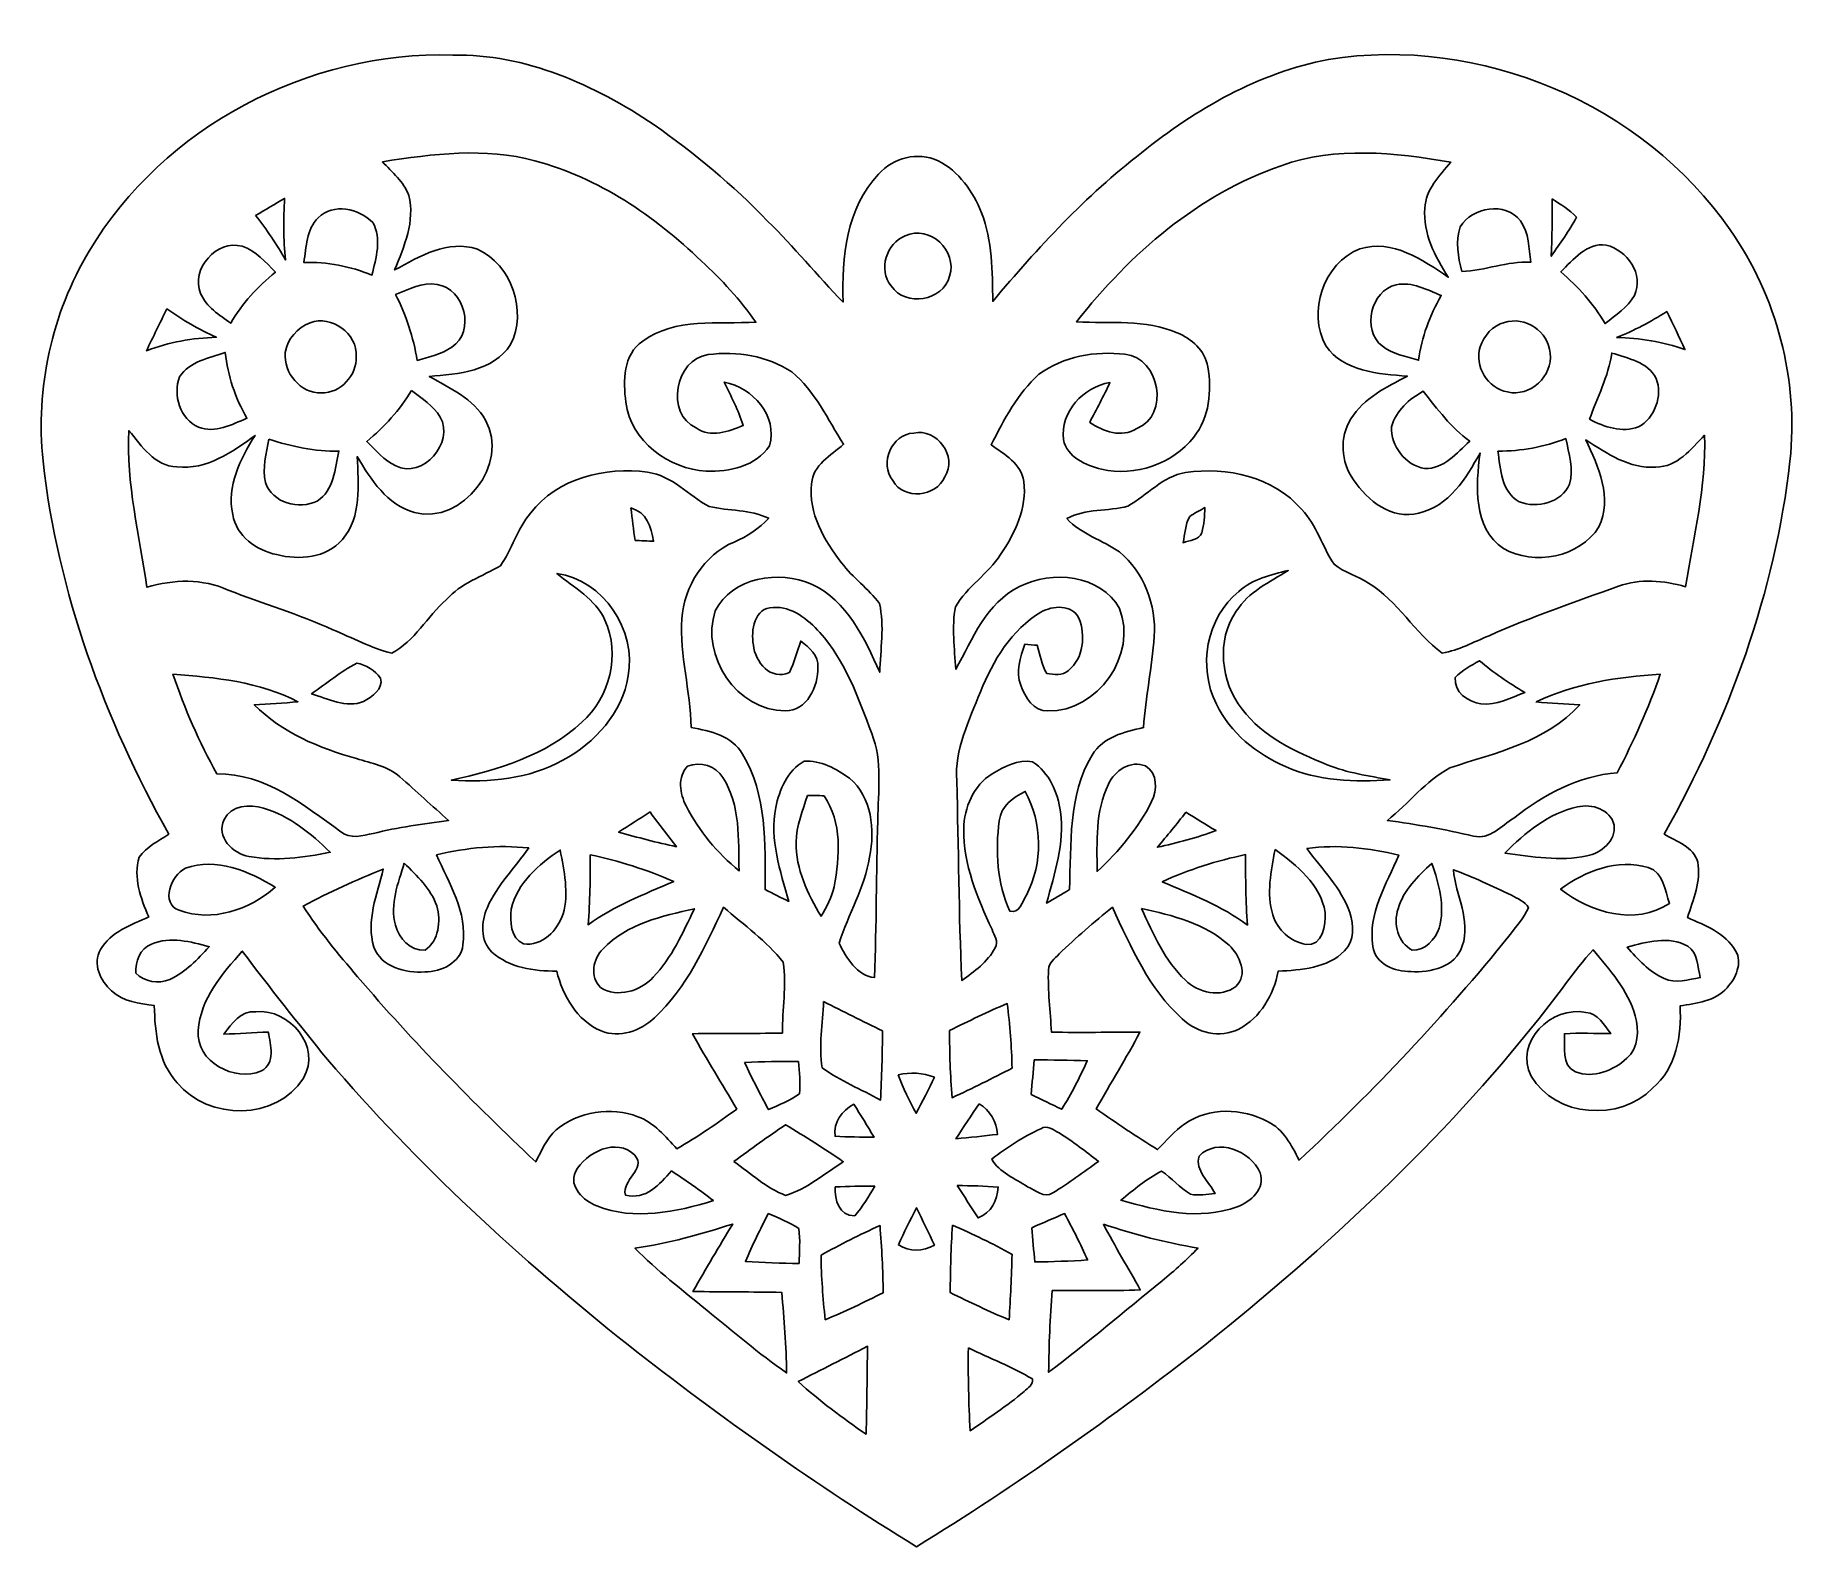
# Model space of a CAD drawing. Header units: centimetres. Extents: x -7.1 to 7.1, y -6 to 6.2.
import ezdxf

# ---------------------------------------------------------------- set-up
doc = ezdxf.new("R2010")
doc.units = ezdxf.units.CM
doc.header["$MEASUREMENT"] = 0
doc.layers.add('Camada 1', color=7, linetype='Continuous')

msp = doc.modelspace()

# ---------------------------------------------------------------- linework, layer by layer
at = {"layer": 'Camada 1', "color": 151}
for points, knots in [([(-6.66996, 4.44958), (-6.07165, 5.45182), (-4.89973, 6.0639), (-3.73873, 6.02933), (-3.73873, 6.02933), (-3.151, 6.03885), (-2.59467, 5.78872), (-2.11525, 5.46734), (-2.11525, 5.46734), (-1.78964, 5.23451), (-1.47742, 4.98086), (-1.20049, 4.69123), (-1.20049, 4.69123), (-0.98636, 4.48415), (-0.80151, 4.24956), (-0.5916, 4.03825), (-0.5916, 4.03825), (-0.60501, 4.39702), (-0.56585, 4.79636), (-0.30551, 5.06871), (-0.30551, 5.06871), (-0.19015, 5.20312), (0.01164, 5.25285), (0.17356, 5.17666), (0.17356, 5.17666), (0.3422, 5.0934), (0.45544, 4.92936), (0.52351, 4.75862), (0.52351, 4.75862), (0.61419, 4.53178), (0.61207, 4.28378), (0.61489, 4.04354), (0.61489, 4.04354), (0.97861, 4.47674), (1.36489, 4.89584), (1.81468, 5.24157), (1.81468, 5.24157), (2.25354, 5.59647), (2.76153, 5.88644), (3.32105, 5.99439), (3.32105, 5.99439), (4.54235, 6.18878), (5.85435, 5.63915), (6.5599, 4.62033), (6.5599, 4.62033), (6.93737, 4.08305), (7.1127, 3.40959), (7.04215, 2.75624), (7.04215, 2.75624), (6.9236, 1.69579), (6.54614, 0.67663), (6.02791, -0.25152), (6.02791, -0.25152), (6.12634, -0.31221), (6.26604, -0.35207), (6.29849, -0.47695), (6.29849, -0.47695), (6.32741, -0.63076), (6.26109, -0.78034), (6.21595, -0.92428), (6.21595, -0.92428), (6.35847, -0.98812), (6.5218, -1.04916), (6.60364, -1.19203), (6.60364, -1.19203), (6.66255, -1.29187), (6.60471, -1.41286), (6.53486, -1.49048), (6.53486, -1.49048), (6.44031, -1.59914), (6.28826, -1.6129), (6.15597, -1.63688), (6.15597, -1.63688), (6.17078, -1.87537), (6.12634, -2.13783), (5.93407, -2.30011), (5.93407, -2.30011), (5.67195, -2.5714), (5.14843, -2.53646), (4.95687, -2.20239), (4.95687, -2.20239), (4.81259, -1.93286), (5.12339, -1.62806), (5.39608, -1.69016), (5.39608, -1.69016), (5.49521, -1.69579), (5.54248, -1.79034), (5.59717, -1.85914), (5.59717, -1.85914), (5.47229, -1.85914), (5.34775, -1.85349), (5.22323, -1.8609), (5.22323, -1.8609), (5.23309, -1.96427), (5.19253, -2.11454), (5.31354, -2.16712), (5.31354, -2.16712), (5.45641, -2.22425), (5.61939, -2.15793), (5.72698, -2.0588), (5.72698, -2.0588), (5.82365, -1.97414), (5.824, -1.83127), (5.79508, -1.71591), (5.79508, -1.71591), (5.73722, -1.50847), (5.58729, -1.3462), (5.45465, -1.18321), (5.45465, -1.18321), (5.29731, -1.35854), (5.16784, -1.55575), (5.01931, -1.73848), (5.01931, -1.73848), (4.23545, -2.72415), (3.30658, -3.58457), (2.3255, -4.3702), (2.3255, -4.3702), (1.57938, -4.95229), (0.8068, -5.50192), (0, -5.99651), (0, -5.99651), (-0.8068, -5.50157), (-1.58009, -4.95335), (-2.32516, -4.36986), (-2.32516, -4.36986), (-3.19687, -3.67383), (-4.02412, -2.91677), (-4.74944, -2.06728), (-4.74944, -2.06728), (-4.98298, -1.78011), (-5.2137, -1.49083), (-5.43594, -1.1945), (-5.43594, -1.1945), (-5.59752, -1.37653), (-5.77461, -1.58043), (-5.79049, -1.83444), (-5.79049, -1.83444), (-5.81271, -2.08704), (-5.49627, -2.25142), (-5.28143, -2.16076), (-5.28143, -2.16076), (-5.16361, -2.09868), (-5.20946, -1.95085), (-5.22569, -1.84714), (-5.22569, -1.84714), (-5.34528, -1.85313), (-5.46488, -1.86124), (-5.58446, -1.86336), (-5.58446, -1.86336), (-5.51992, -1.7787), (-5.44724, -1.67393), (-5.32589, -1.6838), (-5.32589, -1.6838), (-5.05459, -1.65734), (-4.79424, -1.96532), (-4.94276, -2.21933), (-4.94276, -2.21933), (-5.15761, -2.56258), (-5.71005, -2.56222), (-5.95948, -2.25565), (-5.95948, -2.25565), (-6.11504, -2.08808), (-6.14045, -1.85242), (-6.14469, -1.63442), (-6.14469, -1.63442), (-6.26463, -1.61571), (-6.39726, -1.60443), (-6.48899, -1.51553), (-6.48899, -1.51553), (-6.5793, -1.43615), (-6.64632, -1.29645), (-6.57895, -1.18251), (-6.57895, -1.18251), (-6.49639, -1.04034), (-6.33165, -0.98319), (-6.18983, -0.91863), (-6.18983, -0.91863), (-6.25474, -0.76904), (-6.31718, -0.59972), (-6.26568, -0.43673), (-6.26568, -0.43673), (-6.20854, -0.35207), (-6.11152, -0.30762), (-6.02896, -0.25152), (-6.02896, -0.25152), (-6.54614, 0.67734), (-6.92396, 1.69579), (-7.04215, 2.75624), (-7.04215, 2.75624), (-7.10459, 3.34222), (-6.97194, 3.94404), (-6.66996, 4.44958)], [0, 0, 0, 0, 0.02040816, 0.02040816, 0.02040816, 0.02040816, 0.04081633, 0.04081633, 0.04081633, 0.04081633, 0.06122449, 0.06122449, 0.06122449, 0.06122449, 0.08163265, 0.08163265, 0.08163265, 0.08163265, 0.10204082, 0.10204082, 0.10204082, 0.10204082, 0.12244898, 0.12244898, 0.12244898, 0.12244898, 0.14285714, 0.14285714, 0.14285714, 0.14285714, 0.16326531, 0.16326531, 0.16326531, 0.16326531, 0.18367347, 0.18367347, 0.18367347, 0.18367347, 0.20408163, 0.20408163, 0.20408163, 0.20408163, 0.2244898, 0.2244898, 0.2244898, 0.2244898, 0.24489796, 0.24489796, 0.24489796, 0.24489796, 0.26530612, 0.26530612, 0.26530612, 0.26530612, 0.28571429, 0.28571429, 0.28571429, 0.28571429, 0.30612245, 0.30612245, 0.30612245, 0.30612245, 0.32653061, 0.32653061, 0.32653061, 0.32653061, 0.34693878, 0.34693878, 0.34693878, 0.34693878, 0.36734694, 0.36734694, 0.36734694, 0.36734694, 0.3877551, 0.3877551, 0.3877551, 0.3877551, 0.40816327, 0.40816327, 0.40816327, 0.40816327, 0.42857143, 0.42857143, 0.42857143, 0.42857143, 0.44897959, 0.44897959, 0.44897959, 0.44897959, 0.46938776, 0.46938776, 0.46938776, 0.46938776, 0.48979592, 0.48979592, 0.48979592, 0.48979592, 0.51020408, 0.51020408, 0.51020408, 0.51020408, 0.53061224, 0.53061224, 0.53061224, 0.53061224, 0.55102041, 0.55102041, 0.55102041, 0.55102041, 0.57142857, 0.57142857, 0.57142857, 0.57142857, 0.59183673, 0.59183673, 0.59183673, 0.59183673, 0.6122449, 0.6122449, 0.6122449, 0.6122449, 0.63265306, 0.63265306, 0.63265306, 0.63265306, 0.65306122, 0.65306122, 0.65306122, 0.65306122, 0.67346939, 0.67346939, 0.67346939, 0.67346939, 0.69387755, 0.69387755, 0.69387755, 0.69387755, 0.71428571, 0.71428571, 0.71428571, 0.71428571, 0.73469388, 0.73469388, 0.73469388, 0.73469388, 0.75510204, 0.75510204, 0.75510204, 0.75510204, 0.7755102, 0.7755102, 0.7755102, 0.7755102, 0.79591837, 0.79591837, 0.79591837, 0.79591837, 0.81632653, 0.81632653, 0.81632653, 0.81632653, 0.83673469, 0.83673469, 0.83673469, 0.83673469, 0.85714286, 0.85714286, 0.85714286, 0.85714286, 0.87755102, 0.87755102, 0.87755102, 0.87755102, 0.89795918, 0.89795918, 0.89795918, 0.89795918, 0.91836735, 0.91836735, 0.91836735, 0.91836735, 0.93877551, 0.93877551, 0.93877551, 0.93877551, 0.95918367, 0.95918367, 0.95918367, 0.95918367, 1, 1, 1, 1]), ([(-4.3053, 5.1689), (-4.3053, 5.1689), (-4.3053, 5.1689), (-4.3053, 5.1689), (-4.3053, 5.1689), (-4.22839, 5.08458), (-4.13315, 5.00839), (-4.09327, 4.89795), (-4.09327, 4.89795), (-4.04071, 4.69053), (-4.13103, 4.48556), (-4.20722, 4.29682), (-4.20722, 4.29682), (-4.00649, 4.4076), (-3.77754, 4.54235), (-3.54047, 4.46439), (-3.54047, 4.46439), (-3.2639, 4.34162), (-3.13513, 3.96309), (-3.27306, 3.69534), (-3.27306, 3.69534), (-3.41207, 3.47768), (-3.69569, 3.45756), (-3.92852, 3.43887), (-3.92852, 3.43887), (-3.76414, 3.34256), (-3.57011, 3.26214), (-3.47591, 3.08504), (-3.47591, 3.08504), (-3.27695, 2.73437), (-3.65865, 2.2426), (-4.04741, 2.34032), (-4.04741, 2.34032), (-4.26685, 2.40488), (-4.40019, 2.6049), (-4.50885, 2.79223), (-4.50885, 2.79223), (-4.50037, 2.5675), (-4.47004, 2.30857), (-4.62879, 2.12478), (-4.62879, 2.12478), (-4.75614, 1.97167), (-4.97699, 1.95615), (-5.15832, 2.00201), (-5.15832, 2.00201), (-5.32129, 2.03694), (-5.48357, 2.15018), (-5.51249, 2.3248), (-5.51249, 2.3248), (-5.56294, 2.5534), (-5.45182, 2.77424), (-5.33293, 2.96228), (-5.33293, 2.96228), (-5.51673, 2.82963), (-5.7224, 2.68181), (-5.96265, 2.71003), (-5.96265, 2.71003), (-6.14186, 2.71463), (-6.24733, 2.87689), (-6.34894, 3.00143), (-6.34894, 3.00143), (-6.37363, 2.57386), (-6.26392, 2.15759), (-6.2043, 1.73813), (-6.2043, 1.73813), (-5.99015, 1.80445), (-5.75592, 1.80869), (-5.54848, 1.71626), (-5.54848, 1.71626), (-5.27015, 1.60338), (-4.97945, 1.52259), (-4.70641, 1.39664), (-4.70641, 1.39664), (-4.54871, 1.33244), (-4.39737, 1.24741), (-4.23087, 1.20791), (-4.23087, 1.20791), (-4.04566, 1.30281), (-3.94511, 1.50424), (-3.7906, 1.63865), (-3.7906, 1.63865), (-3.67347, 1.77129), (-3.50237, 1.82491), (-3.35455, 1.91206), (-3.35455, 1.91206), (-3.26002, 2.04435), (-3.21944, 2.21014), (-3.11221, 2.33539), (-3.11221, 2.33539), (-2.8956, 2.61866), (-2.50825, 2.71251), (-2.16853, 2.66629), (-2.16853, 2.66629), (-1.97061, 2.63947), (-1.83797, 2.4786), (-1.67111, 2.38936), (-1.67111, 2.38936), (-1.512, 2.35338), (-1.34231, 2.36677), (-1.19133, 2.29481), (-1.19133, 2.29481), (-1.26965, 2.21156), (-1.36525, 2.14841), (-1.47002, 2.10326), (-1.47002, 2.10326), (-1.71414, 1.99955), (-1.87359, 1.74449), (-1.89264, 1.48449), (-1.89264, 1.48449), (-1.91028, 1.18991), (-1.82209, 0.90275), (-1.81609, 0.60888), (-1.81609, 0.60888), (-1.66263, 0.57855), (-1.48731, 0.54151), (-1.40263, 0.3937), (-1.40263, 0.3937), (-1.20543, 0.06772), (-1.21849, -0.3309), (-1.2192, -0.69885), (-1.2192, -0.69885), (-1.15639, -0.7306), (-1.09361, -0.7627), (-1.03011, -0.79375), (-1.03011, -0.79375), (-1.09889, -0.54926), (-1.18426, -0.29457), (-1.13488, -0.03774), (-1.13488, -0.03774), (-1.10596, 0.10617), (-1.03998, 0.26175), (-0.90628, 0.33655), (-0.90628, 0.33655), (-0.77294, 0.34395), (-0.64523, 0.27693), (-0.54115, 0.19861), (-0.54115, 0.19861), (-0.35701, 0.04762), (-0.33443, -0.21766), (-0.37818, -0.43638), (-0.37818, -0.43638), (-0.41768, -0.68192), (-0.54997, -0.89712), (-0.62406, -1.13064), (-0.62406, -1.13064), (-0.56902, -1.246), (-0.4773, -1.39559), (-0.33937, -1.40828), (-0.33937, -1.40828), (-0.32032, -0.98602), (-0.32737, -0.56303), (-0.3108, -0.14076), (-0.3108, -0.14076), (-0.3108, 0.09313), (-0.27164, 0.33655), (-0.36089, 0.55986), (-0.36089, 0.55986), (-0.46884, 0.84454), (-0.57185, 1.1437), (-0.77823, 1.37442), (-0.77823, 1.37442), (-0.87806, 1.47708), (-1.00295, 1.58855), (-1.15675, 1.57551), (-1.15675, 1.57551), (-1.30527, 1.57762), (-1.33738, 1.38711), (-1.31514, 1.27316), (-1.31514, 1.27316), (-1.3021, 1.13524), (-1.17333, 0.98319), (-1.02446, 1.05197), (-1.02446, 1.05197), (-0.98565, 1.13276), (-0.96378, 1.22061), (-0.93345, 1.30457), (-0.93345, 1.30457), (-0.86747, 1.2506), (-0.78281, 1.19097), (-0.7955, 1.0929), (-0.7955, 1.0929), (-0.79128, 0.94262), (-0.88265, 0.738), (-1.05762, 0.74365), (-1.05762, 0.74365), (-1.44568, 0.74048), (-1.74519, 1.18779), (-1.62243, 1.54763), (-1.62243, 1.54763), (-1.4859, 1.81997), (-1.1063, 1.881), (-0.84596, 1.76318), (-0.84596, 1.76318), (-0.55667, 1.63159), (-0.41945, 1.32608), (-0.29598, 1.05304), (-0.29598, 1.05304), (-0.29104, 1.23718), (-0.25681, 1.42592), (-0.29845, 1.60725), (-0.29845, 1.60725), (-0.3884, 1.7272), (-0.51364, 1.81609), (-0.6043, 1.93604), (-0.6043, 1.93604), (-0.74507, 2.11632), (-0.87312, 2.33574), (-0.84596, 2.57352), (-0.84596, 2.57352), (-0.83538, 2.72345), (-0.69074, 2.80317), (-0.58844, 2.89102), (-0.58844, 2.89102), (-0.71508, 3.09245), (-0.81879, 3.31927), (-1.00541, 3.47415), (-1.00541, 3.47415), (-1.20015, 3.60398), (-1.44955, 3.64596), (-1.67922, 3.61385), (-1.67922, 3.61385), (-1.94697, 3.57964), (-2.02812, 3.13619), (-1.77553, 3.02294), (-1.77553, 3.02294), (-1.6577, 2.93899), (-1.51589, 2.99544), (-1.397, 3.04305), (-1.397, 3.04305), (-1.43544, 3.16476), (-1.49577, 3.2773), (-1.54975, 3.39266), (-1.54975, 3.39266), (-1.3215, 3.34715), (-1.11512, 3.12173), (-1.18568, 2.88008), (-1.18568, 2.88008), (-1.29292, 2.71426), (-1.50917, 2.66734), (-1.69438, 2.67441), (-1.69438, 2.67441), (-1.99565, 2.69239), (-2.30504, 2.91535), (-2.34209, 3.23003), (-2.34209, 3.23003), (-2.36748, 3.40113), (-2.36643, 3.61456), (-2.20698, 3.72321), (-2.20698, 3.72321), (-1.94274, 3.91478), (-1.59948, 3.85938), (-1.29399, 3.87526), (-1.29399, 3.87526), (-1.42134, 4.05589), (-1.57198, 4.21922), (-1.73426, 4.36879), (-1.73426, 4.36879), (-2.11349, 4.73287), (-2.56363, 5.04048), (-3.07622, 5.17771), (-3.07622, 5.17771), (-3.47839, 5.28637), (-3.90031, 5.23275), (-4.3053, 5.1689)], [0, 0, 0, 0, 0.01492537, 0.01492537, 0.01492537, 0.01492537, 0.02985075, 0.02985075, 0.02985075, 0.02985075, 0.04477612, 0.04477612, 0.04477612, 0.04477612, 0.05970149, 0.05970149, 0.05970149, 0.05970149, 0.07462687, 0.07462687, 0.07462687, 0.07462687, 0.08955224, 0.08955224, 0.08955224, 0.08955224, 0.10447761, 0.10447761, 0.10447761, 0.10447761, 0.11940299, 0.11940299, 0.11940299, 0.11940299, 0.13432836, 0.13432836, 0.13432836, 0.13432836, 0.14925373, 0.14925373, 0.14925373, 0.14925373, 0.1641791, 0.1641791, 0.1641791, 0.1641791, 0.17910448, 0.17910448, 0.17910448, 0.17910448, 0.19402985, 0.19402985, 0.19402985, 0.19402985, 0.20895522, 0.20895522, 0.20895522, 0.20895522, 0.2238806, 0.2238806, 0.2238806, 0.2238806, 0.23880597, 0.23880597, 0.23880597, 0.23880597, 0.25373134, 0.25373134, 0.25373134, 0.25373134, 0.26865672, 0.26865672, 0.26865672, 0.26865672, 0.28358209, 0.28358209, 0.28358209, 0.28358209, 0.29850746, 0.29850746, 0.29850746, 0.29850746, 0.31343284, 0.31343284, 0.31343284, 0.31343284, 0.32835821, 0.32835821, 0.32835821, 0.32835821, 0.34328358, 0.34328358, 0.34328358, 0.34328358, 0.35820896, 0.35820896, 0.35820896, 0.35820896, 0.37313433, 0.37313433, 0.37313433, 0.37313433, 0.3880597, 0.3880597, 0.3880597, 0.3880597, 0.40298507, 0.40298507, 0.40298507, 0.40298507, 0.41791045, 0.41791045, 0.41791045, 0.41791045, 0.43283582, 0.43283582, 0.43283582, 0.43283582, 0.44776119, 0.44776119, 0.44776119, 0.44776119, 0.46268657, 0.46268657, 0.46268657, 0.46268657, 0.47761194, 0.47761194, 0.47761194, 0.47761194, 0.49253731, 0.49253731, 0.49253731, 0.49253731, 0.50746269, 0.50746269, 0.50746269, 0.50746269, 0.52238806, 0.52238806, 0.52238806, 0.52238806, 0.53731343, 0.53731343, 0.53731343, 0.53731343, 0.55223881, 0.55223881, 0.55223881, 0.55223881, 0.56716418, 0.56716418, 0.56716418, 0.56716418, 0.58208955, 0.58208955, 0.58208955, 0.58208955, 0.59701493, 0.59701493, 0.59701493, 0.59701493, 0.6119403, 0.6119403, 0.6119403, 0.6119403, 0.62686567, 0.62686567, 0.62686567, 0.62686567, 0.64179104, 0.64179104, 0.64179104, 0.64179104, 0.65671642, 0.65671642, 0.65671642, 0.65671642, 0.67164179, 0.67164179, 0.67164179, 0.67164179, 0.68656716, 0.68656716, 0.68656716, 0.68656716, 0.70149254, 0.70149254, 0.70149254, 0.70149254, 0.71641791, 0.71641791, 0.71641791, 0.71641791, 0.73134328, 0.73134328, 0.73134328, 0.73134328, 0.74626866, 0.74626866, 0.74626866, 0.74626866, 0.76119403, 0.76119403, 0.76119403, 0.76119403, 0.7761194, 0.7761194, 0.7761194, 0.7761194, 0.79104478, 0.79104478, 0.79104478, 0.79104478, 0.80597015, 0.80597015, 0.80597015, 0.80597015, 0.82089552, 0.82089552, 0.82089552, 0.82089552, 0.8358209, 0.8358209, 0.8358209, 0.8358209, 0.85074627, 0.85074627, 0.85074627, 0.85074627, 0.86567164, 0.86567164, 0.86567164, 0.86567164, 0.88059701, 0.88059701, 0.88059701, 0.88059701, 0.89552239, 0.89552239, 0.89552239, 0.89552239, 0.91044776, 0.91044776, 0.91044776, 0.91044776, 0.92537313, 0.92537313, 0.92537313, 0.92537313, 0.94029851, 0.94029851, 0.94029851, 0.94029851, 0.95522388, 0.95522388, 0.95522388, 0.95522388, 0.97014925, 0.97014925, 0.97014925, 0.97014925, 1, 1, 1, 1]), ([(2.94075, 5.13749), (2.94075, 5.13749), (2.94075, 5.13749), (2.94075, 5.13749), (2.94075, 5.13749), (2.274, 4.90748), (1.72013, 4.4263), (1.2901, 3.87843), (1.2901, 3.87843), (1.56033, 3.86396), (1.84502, 3.90031), (2.10043, 3.78989), (2.10043, 3.78989), (2.21896, 3.74297), (2.32587, 3.64701), (2.34809, 3.51649), (2.34809, 3.51649), (2.38266, 3.32351), (2.36114, 3.10797), (2.2366, 2.94922), (2.2366, 2.94922), (2.06233, 2.73261), (1.76354, 2.62784), (1.49189, 2.69098), (1.49189, 2.69098), (1.36384, 2.71885), (1.21532, 2.78906), (1.18392, 2.9291), (1.18392, 2.9291), (1.15922, 3.15382), (1.34479, 3.3528), (1.55963, 3.38912), (1.55963, 3.38912), (1.50988, 3.27942), (1.45026, 3.17465), (1.39664, 3.06704), (1.39664, 3.06704), (1.50812, 2.99437), (1.65169, 2.93899), (1.77587, 3.01871), (1.77587, 3.01871), (2.04435, 3.12278), (1.96108, 3.59092), (1.68098, 3.61667), (1.68098, 3.61667), (1.44251, 3.6463), (1.18285, 3.60079), (0.98743, 3.45546), (0.98743, 3.45546), (0.81385, 3.30164), (0.7066, 3.08997), (0.60147, 2.88712), (0.60147, 2.88712), (0.70838, 2.81094), (0.84596, 2.73473), (0.86535, 2.59079), (0.86535, 2.59079), (0.89181, 2.37912), (0.7934, 2.17382), (0.67804, 2.00271), (0.67804, 2.00271), (0.57538, 1.84643), (0.40922, 1.74271), (0.31362, 1.58221), (0.31362, 1.58221), (0.28327, 1.41605), (0.30551, 1.24495), (0.3175, 1.07738), (0.3175, 1.07738), (0.45154, 1.32291), (0.56409, 1.6122), (0.83078, 1.74378), (0.83078, 1.74378), (1.08937, 1.87959), (1.48554, 1.84009), (1.63759, 1.56669), (1.63759, 1.56669), (1.78257, 1.19486), (1.46085, 0.73201), (1.05974, 0.74259), (1.05974, 0.74259), (0.94262, 0.73625), (0.87629, 0.85443), (0.84101, 0.94896), (0.84101, 0.94896), (0.79445, 1.05833), (0.83889, 1.17403), (0.87383, 1.27916), (0.87383, 1.27916), (0.89887, 1.27706), (0.94862, 1.27316), (0.97367, 1.27141), (0.97367, 1.27141), (0.99447, 1.1945), (1.00787, 1.11337), (1.05021, 1.04457), (1.05021, 1.04457), (1.10808, 1.03363), (1.17792, 1.02376), (1.22449, 1.0689), (1.22449, 1.0689), (1.34902, 1.16557), (1.36348, 1.35149), (1.30951, 1.48978), (1.30951, 1.48978), (1.25518, 1.60267), (1.09748, 1.59137), (1.00365, 1.53811), (1.00365, 1.53811), (0.76517, 1.39629), (0.61665, 1.14723), (0.51576, 0.8957), (0.51576, 0.8957), (0.42438, 0.66569), (0.30551, 0.43215), (0.3249, 0.17709), (0.3249, 0.17709), (0.33901, -0.35913), (0.34042, -0.89605), (0.36583, -1.43191), (0.36583, -1.43191), (0.46708, -1.35854), (0.5736, -1.28198), (0.63394, -1.1691), (0.63394, -1.1691), (0.6671, -1.12041), (0.62264, -1.06749), (0.60888, -1.02022), (0.60888, -1.02022), (0.49213, -0.76517), (0.37641, -0.49671), (0.38169, -0.21061), (0.38169, -0.21061), (0.3824, -0.03774), (0.45931, 0.14252), (0.611, 0.23495), (0.611, 0.23495), (0.70731, 0.29174), (0.81915, 0.35136), (0.93451, 0.3316), (0.93451, 0.3316), (1.07102, 0.24411), (1.14087, 0.08325), (1.16134, -0.07267), (1.16134, -0.07267), (1.19591, -0.32385), (1.113, -0.56938), (1.0488, -0.80892), (1.0488, -0.80892), (1.10983, -0.77223), (1.17122, -0.73554), (1.23225, -0.69919), (1.23225, -0.69919), (1.2513, -0.33548), (1.21673, 0.06139), (1.41639, 0.38452), (1.41639, 0.38452), (1.50283, 0.53128), (1.67604, 0.57431), (1.83056, 0.60713), (1.83056, 0.60713), (1.84538, 0.85336), (1.90076, 1.09502), (1.91628, 1.34126), (1.91628, 1.34126), (1.93428, 1.5949), (1.83268, 1.85985), (1.63653, 2.02459), (1.63653, 2.02459), (1.49754, 2.11842), (1.32927, 2.16641), (1.21214, 2.292), (1.21214, 2.292), (1.36418, 2.3763), (1.54235, 2.34843), (1.7039, 2.39289), (1.7039, 2.39289), (1.86055, 2.48002), (1.98366, 2.63348), (2.16923, 2.66381), (2.16923, 2.66381), (2.50225, 2.71322), (2.87867, 2.62819), (3.1062, 2.36536), (3.1062, 2.36536), (3.22615, 2.23943), (3.27166, 2.06621), (3.36656, 1.92369), (3.36656, 1.92369), (3.44981, 1.85807), (3.55564, 1.8302), (3.64418, 1.7727), (3.64418, 1.7727), (3.8816, 1.62806), (4.01637, 1.36913), (4.23862, 1.20791), (4.23862, 1.20791), (4.37198, 1.23013), (4.49121, 1.29821), (4.61573, 1.34725), (4.61573, 1.34725), (4.95687, 1.49859), (5.3093, 1.62207), (5.66032, 1.74695), (5.66032, 1.74695), (5.83494, 1.81115), (6.02473, 1.7921), (6.20006, 1.74271), (6.20006, 1.74271), (6.26392, 2.1477), (6.36763, 2.55093), (6.35353, 2.96403), (6.35353, 2.96403), (6.24451, 2.85291), (6.13339, 2.70651), (5.96194, 2.70791), (5.96194, 2.70791), (5.74922, 2.69063), (5.56682, 2.81693), (5.3975, 2.92734), (5.3975, 2.92734), (5.49485, 2.71215), (5.61481, 2.45816), (5.50121, 2.22566), (5.50121, 2.22566), (5.34952, 1.97838), (4.97628, 1.91065), (4.7318, 2.05034), (4.7318, 2.05034), (4.48415, 2.22003), (4.51061, 2.55869), (4.54306, 2.82046), (4.54306, 2.82046), (4.4323, 2.61725), (4.29224, 2.39148), (4.04917, 2.33715), (4.04917, 2.33715), (3.83292, 2.27999), (3.63466, 2.43451), (3.52354, 2.60597), (3.52354, 2.60597), (3.42123, 2.74672), (3.40924, 2.94745), (3.50202, 3.09633), (3.50202, 3.09633), (3.60432, 3.26495), (3.78953, 3.35209), (3.95781, 3.44063), (3.95781, 3.44063), (3.72604, 3.45722), (3.44594, 3.47627), (3.29988, 3.68547), (3.29988, 3.68547), (3.14924, 3.95286), (3.28259, 4.35575), (3.57328, 4.46617), (3.57328, 4.46617), (3.8375, 4.5473), (4.07952, 4.37902), (4.2873, 4.23791), (4.2873, 4.23791), (4.18182, 4.40477), (4.08235, 4.59105), (4.09787, 4.79495), (4.09787, 4.79495), (4.10527, 4.94524), (4.2164, 5.0567), (4.30671, 5.16607), (4.30671, 5.16607), (3.85692, 5.24403), (3.37996, 5.29378), (2.94075, 5.13749)], [0, 0, 0, 0, 0.01449275, 0.01449275, 0.01449275, 0.01449275, 0.02898551, 0.02898551, 0.02898551, 0.02898551, 0.04347826, 0.04347826, 0.04347826, 0.04347826, 0.05797101, 0.05797101, 0.05797101, 0.05797101, 0.07246377, 0.07246377, 0.07246377, 0.07246377, 0.08695652, 0.08695652, 0.08695652, 0.08695652, 0.10144928, 0.10144928, 0.10144928, 0.10144928, 0.11594203, 0.11594203, 0.11594203, 0.11594203, 0.13043478, 0.13043478, 0.13043478, 0.13043478, 0.14492754, 0.14492754, 0.14492754, 0.14492754, 0.15942029, 0.15942029, 0.15942029, 0.15942029, 0.17391304, 0.17391304, 0.17391304, 0.17391304, 0.1884058, 0.1884058, 0.1884058, 0.1884058, 0.20289855, 0.20289855, 0.20289855, 0.20289855, 0.2173913, 0.2173913, 0.2173913, 0.2173913, 0.23188406, 0.23188406, 0.23188406, 0.23188406, 0.24637681, 0.24637681, 0.24637681, 0.24637681, 0.26086957, 0.26086957, 0.26086957, 0.26086957, 0.27536232, 0.27536232, 0.27536232, 0.27536232, 0.28985507, 0.28985507, 0.28985507, 0.28985507, 0.30434783, 0.30434783, 0.30434783, 0.30434783, 0.31884058, 0.31884058, 0.31884058, 0.31884058, 0.33333333, 0.33333333, 0.33333333, 0.33333333, 0.34782609, 0.34782609, 0.34782609, 0.34782609, 0.36231884, 0.36231884, 0.36231884, 0.36231884, 0.37681159, 0.37681159, 0.37681159, 0.37681159, 0.39130435, 0.39130435, 0.39130435, 0.39130435, 0.4057971, 0.4057971, 0.4057971, 0.4057971, 0.42028986, 0.42028986, 0.42028986, 0.42028986, 0.43478261, 0.43478261, 0.43478261, 0.43478261, 0.44927536, 0.44927536, 0.44927536, 0.44927536, 0.46376812, 0.46376812, 0.46376812, 0.46376812, 0.47826087, 0.47826087, 0.47826087, 0.47826087, 0.49275362, 0.49275362, 0.49275362, 0.49275362, 0.50724638, 0.50724638, 0.50724638, 0.50724638, 0.52173913, 0.52173913, 0.52173913, 0.52173913, 0.53623188, 0.53623188, 0.53623188, 0.53623188, 0.55072464, 0.55072464, 0.55072464, 0.55072464, 0.56521739, 0.56521739, 0.56521739, 0.56521739, 0.57971014, 0.57971014, 0.57971014, 0.57971014, 0.5942029, 0.5942029, 0.5942029, 0.5942029, 0.60869565, 0.60869565, 0.60869565, 0.60869565, 0.62318841, 0.62318841, 0.62318841, 0.62318841, 0.63768116, 0.63768116, 0.63768116, 0.63768116, 0.65217391, 0.65217391, 0.65217391, 0.65217391, 0.66666667, 0.66666667, 0.66666667, 0.66666667, 0.68115942, 0.68115942, 0.68115942, 0.68115942, 0.69565217, 0.69565217, 0.69565217, 0.69565217, 0.71014493, 0.71014493, 0.71014493, 0.71014493, 0.72463768, 0.72463768, 0.72463768, 0.72463768, 0.73913043, 0.73913043, 0.73913043, 0.73913043, 0.75362319, 0.75362319, 0.75362319, 0.75362319, 0.76811594, 0.76811594, 0.76811594, 0.76811594, 0.7826087, 0.7826087, 0.7826087, 0.7826087, 0.79710145, 0.79710145, 0.79710145, 0.79710145, 0.8115942, 0.8115942, 0.8115942, 0.8115942, 0.82608696, 0.82608696, 0.82608696, 0.82608696, 0.84057971, 0.84057971, 0.84057971, 0.84057971, 0.85507246, 0.85507246, 0.85507246, 0.85507246, 0.86956522, 0.86956522, 0.86956522, 0.86956522, 0.88405797, 0.88405797, 0.88405797, 0.88405797, 0.89855072, 0.89855072, 0.89855072, 0.89855072, 0.91304348, 0.91304348, 0.91304348, 0.91304348, 0.92753623, 0.92753623, 0.92753623, 0.92753623, 0.94202899, 0.94202899, 0.94202899, 0.94202899, 0.95652174, 0.95652174, 0.95652174, 0.95652174, 0.97101449, 0.97101449, 0.97101449, 0.97101449, 1, 1, 1, 1]), ([(-5.32799, 4.73533), (-5.32799, 4.73533), (-5.32799, 4.73533), (-5.32799, 4.73533), (-5.32799, 4.73533), (-5.23909, 4.62209), (-5.15691, 4.50391), (-5.08669, 4.37797), (-5.08669, 4.37797), (-5.1047, 4.54306), (-5.10363, 4.70887), (-5.09447, 4.87398), (-5.09447, 4.87398), (-5.17243, 4.82776), (-5.25003, 4.78155), (-5.32799, 4.73533)], [0, 0, 0, 0, 0.2, 0.2, 0.2, 0.2, 0.4, 0.4, 0.4, 0.4, 0.6, 0.6, 0.6, 0.6, 1, 1, 1, 1]), ([(-4.82389, 4.71769), (-4.82389, 4.71769), (-4.82389, 4.71769), (-4.82389, 4.71769), (-4.82389, 4.71769), (-4.91949, 4.62421), (-4.91737, 4.48027), (-4.93994, 4.35751), (-4.93994, 4.35751), (-4.75156, 4.36316), (-4.56494, 4.32611), (-4.39067, 4.2552), (-4.39067, 4.2552), (-4.35785, 4.39173), (-4.30883, 4.548), (-4.3836, 4.67924), (-4.3836, 4.67924), (-4.49367, 4.79036), (-4.70358, 4.83941), (-4.82389, 4.71769)], [0, 0, 0, 0, 0.16666667, 0.16666667, 0.16666667, 0.16666667, 0.33333333, 0.33333333, 0.33333333, 0.33333333, 0.5, 0.5, 0.5, 0.5, 0.66666667, 0.66666667, 0.66666667, 0.66666667, 1, 1, 1, 1]), ([(4.38396, 4.64467), (4.38396, 4.64467), (4.38396, 4.64467), (4.38396, 4.64467), (4.38396, 4.64467), (4.34233, 4.52861), (4.36597, 4.4009), (4.39773, 4.28554), (4.39773, 4.28554), (4.58399, 4.29012), (4.7625, 4.36986), (4.95194, 4.35856), (4.95194, 4.35856), (4.93572, 4.47111), (4.9403, 4.59705), (4.86833, 4.69194), (4.86833, 4.69194), (4.75085, 4.84964), (4.47815, 4.80484), (4.38396, 4.64467)], [0, 0, 0, 0, 0.16666667, 0.16666667, 0.16666667, 0.16666667, 0.33333333, 0.33333333, 0.33333333, 0.33333333, 0.5, 0.5, 0.5, 0.5, 0.66666667, 0.66666667, 0.66666667, 0.66666667, 1, 1, 1, 1]), ([(5.12409, 4.86974), (5.12409, 4.86974), (5.12409, 4.86974), (5.12409, 4.86974), (5.12409, 4.86974), (5.12514, 4.71557), (5.12409, 4.5614), (5.1181, 4.4076), (5.1181, 4.4076), (5.18653, 4.51167), (5.26345, 4.61081), (5.32095, 4.72193), (5.32095, 4.72193), (5.2645, 4.7826), (5.19253, 4.82494), (5.12409, 4.86974)], [0, 0, 0, 0, 0.2, 0.2, 0.2, 0.2, 0.4, 0.4, 0.4, 0.4, 0.6, 0.6, 0.6, 0.6, 1, 1, 1, 1]), ([(-0.09065, 4.57059), (-0.09065, 4.57059), (-0.09065, 4.57059), (-0.09065, 4.57059), (-0.09065, 4.57059), (-0.24411, 4.51343), (-0.30938, 4.29753), (-0.20496, 4.16772), (-0.20496, 4.16772), (-0.08924, 3.99486), (0.21342, 4.04636), (0.2674, 4.2478), (0.2674, 4.2478), (0.33231, 4.44923), (0.10724, 4.66548), (-0.09065, 4.57059)], [0, 0, 0, 0, 0.2, 0.2, 0.2, 0.2, 0.4, 0.4, 0.4, 0.4, 0.6, 0.6, 0.6, 0.6, 1, 1, 1, 1]), ([(-5.77249, 4.10669), (-5.77249, 4.10669), (-5.77249, 4.10669), (-5.77249, 4.10669), (-5.77249, 4.10669), (-5.72557, 3.99837), (-5.61939, 3.93452), (-5.52803, 3.86715), (-5.52803, 3.86715), (-5.43736, 4.02802), (-5.31035, 4.16277), (-5.16819, 4.27884), (-5.16819, 4.27884), (-5.24756, 4.35926), (-5.32448, 4.45381), (-5.43701, 4.48734), (-5.43701, 4.48734), (-5.64303, 4.54695), (-5.85223, 4.30318), (-5.77249, 4.10669)], [0, 0, 0, 0, 0.16666667, 0.16666667, 0.16666667, 0.16666667, 0.33333333, 0.33333333, 0.33333333, 0.33333333, 0.5, 0.5, 0.5, 0.5, 0.66666667, 0.66666667, 0.66666667, 0.66666667, 1, 1, 1, 1]), ([(5.19394, 4.28166), (5.19394, 4.28166), (5.19394, 4.28166), (5.19394, 4.28166), (5.19394, 4.28166), (5.33505, 4.16277), (5.45677, 4.02307), (5.55166, 3.86467), (5.55166, 3.86467), (5.63633, 3.93276), (5.73263, 3.99486), (5.78767, 4.09151), (5.78767, 4.09151), (5.86951, 4.25944), (5.72735, 4.45876), (5.56012, 4.49791), (5.56012, 4.49791), (5.40385, 4.51731), (5.29412, 4.37902), (5.19394, 4.28166)], [0, 0, 0, 0, 0.16666667, 0.16666667, 0.16666667, 0.16666667, 0.33333333, 0.33333333, 0.33333333, 0.33333333, 0.5, 0.5, 0.5, 0.5, 0.66666667, 0.66666667, 0.66666667, 0.66666667, 1, 1, 1, 1]), ([(-4.19946, 4.09928), (-4.19946, 4.09928), (-4.19946, 4.09928), (-4.19946, 4.09928), (-4.19946, 4.09928), (-4.11302, 3.93242), (-4.05729, 3.7525), (-4.02483, 3.56763), (-4.02483, 3.56763), (-3.92994, 3.59728), (-3.82869, 3.61702), (-3.74543, 3.67454), (-3.74543, 3.67454), (-3.55353, 3.79801), (-3.64243, 4.15042), (-3.86537, 4.179), (-3.86537, 4.179), (-3.98322, 4.20158), (-4.09327, 4.14019), (-4.19946, 4.09928)], [0, 0, 0, 0, 0.16666667, 0.16666667, 0.16666667, 0.16666667, 0.33333333, 0.33333333, 0.33333333, 0.33333333, 0.5, 0.5, 0.5, 0.5, 0.66666667, 0.66666667, 0.66666667, 0.66666667, 1, 1, 1, 1]), ([(3.86715, 4.17724), (3.86715, 4.17724), (3.86715, 4.17724), (3.86715, 4.17724), (3.86715, 4.17724), (3.66182, 4.12891), (3.5881, 3.81599), (3.75425, 3.6837), (3.75425, 3.6837), (3.83928, 3.61914), (3.94723, 3.59903), (4.04777, 3.5687), (4.04777, 3.5687), (4.07387, 3.75355), (4.13526, 3.93064), (4.23087, 4.09117), (4.23087, 4.09117), (4.11585, 4.13737), (3.9952, 4.2037), (3.86715, 4.17724)], [0, 0, 0, 0, 0.16666667, 0.16666667, 0.16666667, 0.16666667, 0.33333333, 0.33333333, 0.33333333, 0.33333333, 0.5, 0.5, 0.5, 0.5, 0.66666667, 0.66666667, 0.66666667, 0.66666667, 1, 1, 1, 1]), ([(-6.20854, 3.64489), (-6.20854, 3.64489), (-6.20854, 3.64489), (-6.20854, 3.64489), (-6.20854, 3.64489), (-6.02826, 3.71474), (-5.83671, 3.74826), (-5.64373, 3.75391), (-5.64373, 3.75391), (-5.78414, 3.81706), (-5.91855, 3.89325), (-6.04378, 3.98285), (-6.04378, 3.98285), (-6.09952, 3.87068), (-6.15385, 3.75778), (-6.20854, 3.64489)], [0, 0, 0, 0, 0.2, 0.2, 0.2, 0.2, 0.4, 0.4, 0.4, 0.4, 0.6, 0.6, 0.6, 0.6, 1, 1, 1, 1]), ([(-4.88879, 3.87032), (-4.88879, 3.87032), (-4.88879, 3.87032), (-4.88879, 3.87032), (-4.88879, 3.87032), (-4.99109, 3.83258), (-5.07259, 3.73909), (-5.08987, 3.63078), (-5.08987, 3.63078), (-5.1047, 3.46745), (-4.9671, 3.29988), (-4.79743, 3.30624), (-4.79743, 3.30624), (-4.6429, 3.302), (-4.51097, 3.44628), (-4.51626, 3.59833), (-4.51626, 3.59833), (-4.50532, 3.78283), (-4.71699, 3.9377), (-4.88879, 3.87032)], [0, 0, 0, 0, 0.16666667, 0.16666667, 0.16666667, 0.16666667, 0.33333333, 0.33333333, 0.33333333, 0.33333333, 0.5, 0.5, 0.5, 0.5, 0.66666667, 0.66666667, 0.66666667, 0.66666667, 1, 1, 1, 1]), ([(4.73991, 3.87314), (4.73991, 3.87314), (4.73991, 3.87314), (4.73991, 3.87314), (4.73991, 3.87314), (4.64502, 3.8488), (4.57482, 3.76624), (4.54413, 3.67629), (4.54413, 3.67629), (4.4965, 3.52319), (4.60516, 3.33869), (4.76566, 3.31294), (4.76566, 3.31294), (4.94558, 3.2706), (5.13467, 3.4417), (5.1075, 3.62513), (5.1075, 3.62513), (5.09905, 3.80118), (4.90466, 3.92677), (4.73991, 3.87314)], [0, 0, 0, 0, 0.16666667, 0.16666667, 0.16666667, 0.16666667, 0.33333333, 0.33333333, 0.33333333, 0.33333333, 0.5, 0.5, 0.5, 0.5, 0.66666667, 0.66666667, 0.66666667, 0.66666667, 1, 1, 1, 1]), ([(5.64409, 3.75214), (5.64409, 3.75214), (5.64409, 3.75214), (5.64409, 3.75214), (5.64409, 3.75214), (5.83177, 3.74826), (6.01839, 3.71792), (6.19548, 3.65478), (6.19548, 3.65478), (6.1482, 3.75742), (6.09917, 3.85974), (6.04872, 3.96098), (6.04872, 3.96098), (5.91996, 3.87984), (5.78626, 3.80683), (5.64409, 3.75214)], [0, 0, 0, 0, 0.2, 0.2, 0.2, 0.2, 0.4, 0.4, 0.4, 0.4, 0.6, 0.6, 0.6, 0.6, 1, 1, 1, 1]), ([(-5.94113, 3.4357), (-5.94113, 3.4357), (-5.94113, 3.4357), (-5.94113, 3.4357), (-5.94113, 3.4357), (-5.99722, 3.28999), (-5.93724, 3.09386), (-5.78801, 3.0286), (-5.78801, 3.0286), (-5.65467, 2.9785), (-5.51992, 3.05047), (-5.39855, 3.10127), (-5.39855, 3.10127), (-5.49239, 3.2646), (-5.55308, 3.44416), (-5.57283, 3.63185), (-5.57283, 3.63185), (-5.70264, 3.58634), (-5.85964, 3.55917), (-5.94113, 3.4357)], [0, 0, 0, 0, 0.16666667, 0.16666667, 0.16666667, 0.16666667, 0.33333333, 0.33333333, 0.33333333, 0.33333333, 0.5, 0.5, 0.5, 0.5, 0.66666667, 0.66666667, 0.66666667, 0.66666667, 1, 1, 1, 1]), ([(5.42642, 3.09316), (5.42642, 3.09316), (5.42642, 3.09316), (5.42642, 3.09316), (5.42642, 3.09316), (5.54496, 3.03035), (5.68995, 2.98309), (5.82188, 3.03106), (5.82188, 3.03106), (5.95312, 3.10268), (6.01661, 3.28365), (5.96406, 3.42265), (5.96406, 3.42265), (5.89526, 3.55564), (5.73334, 3.58352), (5.60458, 3.62725), (5.60458, 3.62725), (5.58024, 3.43782), (5.4864, 3.27096), (5.42642, 3.09316)], [0, 0, 0, 0, 0.16666667, 0.16666667, 0.16666667, 0.16666667, 0.33333333, 0.33333333, 0.33333333, 0.33333333, 0.5, 0.5, 0.5, 0.5, 0.66666667, 0.66666667, 0.66666667, 0.66666667, 1, 1, 1, 1]), ([(-4.0707, 3.32493), (-4.0707, 3.32493), (-4.0707, 3.32493), (-4.0707, 3.32493), (-4.0707, 3.32493), (-4.16701, 3.16793), (-4.29012, 3.03035), (-4.43264, 2.91394), (-4.43264, 2.91394), (-4.35997, 2.84232), (-4.29083, 2.76224), (-4.1977, 2.71638), (-4.1977, 2.71638), (-3.9811, 2.60914), (-3.72285, 2.90476), (-3.83998, 3.1108), (-3.83998, 3.1108), (-3.89536, 3.20216), (-3.98744, 3.26143), (-4.0707, 3.32493)], [0, 0, 0, 0, 0.16666667, 0.16666667, 0.16666667, 0.16666667, 0.33333333, 0.33333333, 0.33333333, 0.33333333, 0.5, 0.5, 0.5, 0.5, 0.66666667, 0.66666667, 0.66666667, 0.66666667, 1, 1, 1, 1]), ([(3.83046, 3.03318), (3.83046, 3.03318), (3.83046, 3.03318), (3.83046, 3.03318), (3.83046, 3.03318), (3.82023, 2.87867), (3.94334, 2.72097), (4.0968, 2.69558), (4.0968, 2.69558), (4.24992, 2.69027), (4.35785, 2.81975), (4.45981, 2.91606), (4.45981, 2.91606), (4.30917, 3.02472), (4.20088, 3.1757), (4.08586, 3.31823), (4.08586, 3.31823), (3.97191, 3.25825), (3.86537, 3.16052), (3.83046, 3.03318)], [0, 0, 0, 0, 0.16666667, 0.16666667, 0.16666667, 0.16666667, 0.33333333, 0.33333333, 0.33333333, 0.33333333, 0.5, 0.5, 0.5, 0.5, 0.66666667, 0.66666667, 0.66666667, 0.66666667, 1, 1, 1, 1]), ([(-0.02258, 2.98202), (-0.02258, 2.98202), (-0.02258, 2.98202), (-0.02258, 2.98202), (-0.02258, 2.98202), (-0.20319, 2.97249), (-0.2981, 2.73826), (-0.1912, 2.5982), (-0.1912, 2.5982), (-0.10018, 2.43804), (0.15628, 2.46698), (0.2293, 2.6289), (0.2293, 2.6289), (0.33231, 2.79293), (0.1651, 3.02365), (-0.02258, 2.98202)], [0, 0, 0, 0, 0.2, 0.2, 0.2, 0.2, 0.4, 0.4, 0.4, 0.4, 0.6, 0.6, 0.6, 0.6, 1, 1, 1, 1]), ([(-5.22181, 2.9337), (-5.22181, 2.9337), (-5.22181, 2.9337), (-5.22181, 2.9337), (-5.22181, 2.9337), (-5.24016, 2.81869), (-5.27719, 2.6998), (-5.24968, 2.58304), (-5.24968, 2.58304), (-5.19499, 2.41828), (-4.97662, 2.3629), (-4.83093, 2.43311), (-4.83093, 2.43311), (-4.69582, 2.51919), (-4.68982, 2.69521), (-4.65666, 2.83632), (-4.65666, 2.83632), (-4.84998, 2.83245), (-5.03943, 2.87231), (-5.22181, 2.9337)], [0, 0, 0, 0, 0.16666667, 0.16666667, 0.16666667, 0.16666667, 0.33333333, 0.33333333, 0.33333333, 0.33333333, 0.5, 0.5, 0.5, 0.5, 0.66666667, 0.66666667, 0.66666667, 0.66666667, 1, 1, 1, 1]), ([(4.68806, 2.83703), (4.68806, 2.83703), (4.68806, 2.83703), (4.68806, 2.83703), (4.68806, 2.83703), (4.70746, 2.69168), (4.71523, 2.50825), (4.85985, 2.42746), (4.85985, 2.42746), (5.00238, 2.37031), (5.19994, 2.42147), (5.26591, 2.56857), (5.26591, 2.56857), (5.29943, 2.69098), (5.26026, 2.81693), (5.23487, 2.93687), (5.23487, 2.93687), (5.06024, 2.87019), (4.87539, 2.83386), (4.68806, 2.83703)], [0, 0, 0, 0, 0.16666667, 0.16666667, 0.16666667, 0.16666667, 0.33333333, 0.33333333, 0.33333333, 0.33333333, 0.5, 0.5, 0.5, 0.5, 0.66666667, 0.66666667, 0.66666667, 0.66666667, 1, 1, 1, 1]), ([(-2.30222, 2.37808), (-2.30222, 2.37808), (-2.30222, 2.37808), (-2.30222, 2.37808), (-2.30222, 2.37808), (-2.2927, 2.29059), (-2.28141, 2.2031), (-2.268, 2.11596), (-2.268, 2.11596), (-2.23131, 2.11454), (-2.15723, 2.11137), (-2.12019, 2.10996), (-2.12019, 2.10996), (-2.13642, 2.22778), (-2.17699, 2.34173), (-2.30222, 2.37808)], [0, 0, 0, 0, 0.2, 0.2, 0.2, 0.2, 0.4, 0.4, 0.4, 0.4, 0.6, 0.6, 0.6, 0.6, 1, 1, 1, 1]), ([(2.20274, 2.30893), (2.20274, 2.30893), (2.20274, 2.30893), (2.20274, 2.30893), (2.20274, 2.30893), (2.16534, 2.24472), (2.16429, 2.16782), (2.14911, 2.0969), (2.14911, 2.0969), (2.1992, 2.1209), (2.27929, 2.11525), (2.29975, 2.17874), (2.29975, 2.17874), (2.32163, 2.24367), (2.31951, 2.31352), (2.32587, 2.3809), (2.32587, 2.3809), (2.28423, 2.35795), (2.24084, 2.33749), (2.20274, 2.30893)], [0, 0, 0, 0, 0.16666667, 0.16666667, 0.16666667, 0.16666667, 0.33333333, 0.33333333, 0.33333333, 0.33333333, 0.5, 0.5, 0.5, 0.5, 0.66666667, 0.66666667, 0.66666667, 0.66666667, 1, 1, 1, 1]), ([(-2.90054, 1.84855), (-2.90054, 1.84855), (-2.90054, 1.84855), (-2.90054, 1.84855), (-2.90054, 1.84855), (-2.76119, 1.73601), (-2.58903, 1.64465), (-2.51178, 1.47425), (-2.51178, 1.47425), (-2.38512, 1.19732), (-2.47368, 0.85124), (-2.69699, 0.65017), (-2.69699, 0.65017), (-2.98591, 0.38276), (-3.37502, 0.26599), (-3.75108, 0.18415), (-3.75108, 0.18415), (-3.44452, 0.16369), (-3.12242, 0.1919), (-2.85009, 0.34536), (-2.85009, 0.34536), (-2.5915, 0.48401), (-2.37067, 0.72636), (-2.32409, 1.0234), (-2.32409, 1.0234), (-2.25743, 1.39276), (-2.5206, 1.7974), (-2.90054, 1.84855)], [0, 0, 0, 0, 0.125, 0.125, 0.125, 0.125, 0.25, 0.25, 0.25, 0.25, 0.375, 0.375, 0.375, 0.375, 0.5, 0.5, 0.5, 0.5, 0.625, 0.625, 0.625, 0.625, 0.75, 0.75, 0.75, 0.75, 1, 1, 1, 1]), ([(2.59891, 1.70568), (2.59891, 1.70568), (2.59891, 1.70568), (2.59891, 1.70568), (2.59891, 1.70568), (2.33715, 1.49294), (2.26447, 1.09395), (2.41864, 0.79728), (2.41864, 0.79728), (2.52906, 0.56373), (2.74214, 0.39582), (2.97427, 0.29316), (2.97427, 0.29316), (3.23849, 0.17497), (3.53413, 0.16615), (3.81811, 0.18555), (3.81811, 0.18555), (3.64701, 0.21872), (3.47239, 0.24165), (3.31011, 0.30833), (3.31011, 0.30833), (3.05681, 0.41098), (2.79435, 0.53304), (2.62431, 0.75564), (2.62431, 0.75564), (2.45356, 0.97649), (2.41477, 1.31092), (2.57844, 1.54586), (2.57844, 1.54586), (2.67652, 1.70074), (2.84621, 1.78118), (2.99685, 1.87359), (2.99685, 1.87359), (2.85644, 1.8408), (2.70968, 1.8041), (2.59891, 1.70568)], [0, 0, 0, 0, 0.1, 0.1, 0.1, 0.1, 0.2, 0.2, 0.2, 0.2, 0.3, 0.3, 0.3, 0.3, 0.4, 0.4, 0.4, 0.4, 0.5, 0.5, 0.5, 0.5, 0.6, 0.6, 0.6, 0.6, 0.7, 0.7, 0.7, 0.7, 0.8, 0.8, 0.8, 0.8, 1, 1, 1, 1]), ([(4.3441, 1.01141), (4.3441, 1.01141), (4.3441, 1.01141), (4.3441, 1.01141), (4.3441, 1.01141), (4.32964, 0.89322), (4.44746, 0.81633), (4.55048, 0.79869), (4.55048, 0.79869), (4.67535, 0.78705), (4.79178, 0.84561), (4.90502, 0.89005), (4.90502, 0.89005), (4.77626, 0.96626), (4.65208, 1.04985), (4.53777, 1.14618), (4.53777, 1.14618), (4.4704, 1.10596), (4.39844, 1.06961), (4.3441, 1.01141)], [0, 0, 0, 0, 0.16666667, 0.16666667, 0.16666667, 0.16666667, 0.33333333, 0.33333333, 0.33333333, 0.33333333, 0.5, 0.5, 0.5, 0.5, 0.66666667, 0.66666667, 0.66666667, 0.66666667, 1, 1, 1, 1]), ([(-5.99651, 1.03928), (-5.99651, 1.03928), (-5.99651, 1.03928), (-5.99651, 1.03928), (-5.99651, 1.03928), (-5.89879, 0.762), (-5.7852, 0.4893), (-5.63986, 0.23354), (-5.63986, 0.23354), (-5.25073, 0.24058), (-4.93994, -0.01798), (-4.64114, -0.23176), (-4.64114, -0.23176), (-4.566, -0.29598), (-4.46546, -0.26353), (-4.37938, -0.24623), (-4.37938, -0.24623), (-4.18007, -0.19685), (-3.97615, -0.16898), (-3.77296, -0.14145), (-3.77296, -0.14145), (-3.90418, -0.0247), (-4.03294, 0.09489), (-4.1656, 0.2099), (-4.1656, 0.2099), (-4.26295, 0.29598), (-4.3942, 0.32103), (-4.5152, 0.35736), (-4.5152, 0.35736), (-4.81576, 0.44272), (-5.11632, 0.56549), (-5.33964, 0.79162), (-5.33964, 0.79162), (-5.22216, 0.79974), (-5.10399, 0.80398), (-4.98651, 0.81526), (-4.98651, 0.81526), (-5.29695, 0.97895), (-5.65291, 1.01035), (-5.99651, 1.03928)], [0, 0, 0, 0, 0.09090909, 0.09090909, 0.09090909, 0.09090909, 0.18181818, 0.18181818, 0.18181818, 0.18181818, 0.27272727, 0.27272727, 0.27272727, 0.27272727, 0.36363636, 0.36363636, 0.36363636, 0.36363636, 0.45454545, 0.45454545, 0.45454545, 0.45454545, 0.54545455, 0.54545455, 0.54545455, 0.54545455, 0.63636364, 0.63636364, 0.63636364, 0.63636364, 0.72727273, 0.72727273, 0.72727273, 0.72727273, 0.81818182, 0.81818182, 0.81818182, 0.81818182, 1, 1, 1, 1]), ([(-4.8789, 0.88053), (-4.8789, 0.88053), (-4.8789, 0.88053), (-4.8789, 0.88053), (-4.8789, 0.88053), (-4.74451, 0.84067), (-4.59775, 0.75881), (-4.45735, 0.81879), (-4.45735, 0.81879), (-4.38996, 0.85619), (-4.29753, 0.91581), (-4.32082, 1.00576), (-4.32082, 1.00576), (-4.36562, 1.06997), (-4.43759, 1.1123), (-4.51309, 1.12747), (-4.51309, 1.12747), (-4.64397, 1.05974), (-4.75509, 0.9599), (-4.8789, 0.88053)], [0, 0, 0, 0, 0.16666667, 0.16666667, 0.16666667, 0.16666667, 0.33333333, 0.33333333, 0.33333333, 0.33333333, 0.5, 0.5, 0.5, 0.5, 0.66666667, 0.66666667, 0.66666667, 0.66666667, 1, 1, 1, 1]), ([(4.99533, 0.81455), (4.99533, 0.81455), (4.99533, 0.81455), (4.99533, 0.81455), (4.99533, 0.81455), (5.11245, 0.80398), (5.22993, 0.79974), (5.34704, 0.79162), (5.34704, 0.79162), (5.07787, 0.48965), (4.66724, 0.40464), (4.30001, 0.28327), (4.30001, 0.28327), (4.10527, 0.1785), (3.96699, -0.00423), (3.79623, -0.14181), (3.79623, -0.14181), (4.03014, -0.1711), (4.26154, -0.21554), (4.49155, -0.2667), (4.49155, -0.2667), (4.62104, -0.30198), (4.71557, -0.18379), (4.81471, -0.12171), (4.81471, -0.12171), (5.05812, 0.06456), (5.33788, 0.21978), (5.64973, 0.24341), (5.64973, 0.24341), (5.78202, 0.50058), (5.90303, 0.76376), (5.99617, 1.03786), (5.99617, 1.03786), (5.6536, 1.01706), (5.30754, 0.96307), (4.99533, 0.81455)], [0, 0, 0, 0, 0.1, 0.1, 0.1, 0.1, 0.2, 0.2, 0.2, 0.2, 0.3, 0.3, 0.3, 0.3, 0.4, 0.4, 0.4, 0.4, 0.5, 0.5, 0.5, 0.5, 0.6, 0.6, 0.6, 0.6, 0.7, 0.7, 0.7, 0.7, 0.8, 0.8, 0.8, 0.8, 1, 1, 1, 1]), ([(-1.84502, 0.29632), (-1.84502, 0.29632), (-1.84502, 0.29632), (-1.84502, 0.29632), (-1.84502, 0.29632), (-1.93075, 0.21132), (-1.90675, 0.07372), (-1.85773, -0.02399), (-1.85773, -0.02399), (-1.75365, -0.22577), (-1.60548, -0.40357), (-1.4305, -0.54751), (-1.4305, -0.54751), (-1.4351, -0.29457), (-1.41922, -0.01869), (-1.56033, 0.20389), (-1.56033, 0.20389), (-1.61783, 0.30127), (-1.74166, 0.33443), (-1.84502, 0.29632)], [0, 0, 0, 0, 0.16666667, 0.16666667, 0.16666667, 0.16666667, 0.33333333, 0.33333333, 0.33333333, 0.33333333, 0.5, 0.5, 0.5, 0.5, 0.66666667, 0.66666667, 0.66666667, 0.66666667, 1, 1, 1, 1]), ([(1.54693, 0.15063), (1.54693, 0.15063), (1.54693, 0.15063), (1.54693, 0.15063), (1.54693, 0.15063), (1.44039, -0.06667), (1.4552, -0.31715), (1.45591, -0.55279), (1.45591, -0.55279), (1.63089, -0.39017), (1.78964, -0.20389), (1.89512, 0.01164), (1.89512, 0.01164), (1.93922, 0.10159), (1.94663, 0.24165), (1.8475, 0.29774), (1.8475, 0.29774), (1.72649, 0.3489), (1.59702, 0.26034), (1.54693, 0.15063)], [0, 0, 0, 0, 0.16666667, 0.16666667, 0.16666667, 0.16666667, 0.33333333, 0.33333333, 0.33333333, 0.33333333, 0.5, 0.5, 0.5, 0.5, 0.66666667, 0.66666667, 0.66666667, 0.66666667, 1, 1, 1, 1]), ([(-0.8777, 0.06032), (-0.8777, 0.06032), (-0.8777, 0.06032), (-0.8777, 0.06032), (-0.8777, 0.06032), (-0.91934, -0.06208), (-0.96838, -0.18625), (-0.97048, -0.3175), (-0.97048, -0.3175), (-0.9733, -0.53304), (-0.87841, -0.73377), (-0.7687, -0.91405), (-0.7687, -0.91405), (-0.72602, -0.83855), (-0.68155, -0.76129), (-0.66392, -0.67556), (-0.66392, -0.67556), (-0.61841, -0.43003), (-0.59867, -0.15875), (-0.74507, 0.0582), (-0.74507, 0.0582), (-0.78951, 0.05856), (-0.83361, 0.05927), (-0.8777, 0.06032)], [0, 0, 0, 0, 0.14285714, 0.14285714, 0.14285714, 0.14285714, 0.28571429, 0.28571429, 0.28571429, 0.28571429, 0.42857143, 0.42857143, 0.42857143, 0.42857143, 0.57142857, 0.57142857, 0.57142857, 0.57142857, 0.71428571, 0.71428571, 0.71428571, 0.71428571, 1, 1, 1, 1]), ([(0.66781, -0.14427), (0.66781, -0.14427), (0.66781, -0.14427), (0.66781, -0.14427), (0.66781, -0.14427), (0.63358, -0.38629), (0.65088, -0.64769), (0.75247, -0.87207), (0.75247, -0.87207), (0.83149, -0.89887), (0.85195, -0.79409), (0.88582, -0.74471), (0.88582, -0.74471), (1.02129, -0.48365), (1.01599, -0.16615), (0.877, 0.09243), (0.877, 0.09243), (0.77823, 0.0448), (0.6805, -0.02611), (0.66781, -0.14427)], [0, 0, 0, 0, 0.16666667, 0.16666667, 0.16666667, 0.16666667, 0.33333333, 0.33333333, 0.33333333, 0.33333333, 0.5, 0.5, 0.5, 0.5, 0.66666667, 0.66666667, 0.66666667, 0.66666667, 1, 1, 1, 1]), ([(-5.58236, -0.13475), (-5.58236, -0.13475), (-5.58236, -0.13475), (-5.58236, -0.13475), (-5.58236, -0.13475), (-5.64973, -0.27235), (-5.51249, -0.40993), (-5.38198, -0.4318), (-5.38198, -0.4318), (-5.16431, -0.47096), (-4.941, -0.44131), (-4.72651, -0.39758), (-4.72651, -0.39758), (-4.88032, -0.24694), (-5.05459, -0.10442), (-5.2645, -0.04197), (-5.2645, -0.04197), (-5.37457, -0.00952), (-5.52662, -0.01622), (-5.58236, -0.13475)], [0, 0, 0, 0, 0.16666667, 0.16666667, 0.16666667, 0.16666667, 0.33333333, 0.33333333, 0.33333333, 0.33333333, 0.5, 0.5, 0.5, 0.5, 0.66666667, 0.66666667, 0.66666667, 0.66666667, 1, 1, 1, 1]), ([(-2.40242, -0.23459), (-2.40242, -0.23459), (-2.40242, -0.23459), (-2.40242, -0.23459), (-2.40242, -0.23459), (-2.2479, -0.27834), (-2.09303, -0.31962), (-1.93604, -0.35348), (-1.93604, -0.35348), (-2.00589, -0.25929), (-2.07856, -0.16722), (-2.14841, -0.07301), (-2.14841, -0.07301), (-2.23202, -0.12805), (-2.31739, -0.18097), (-2.40242, -0.23459)], [0, 0, 0, 0, 0.2, 0.2, 0.2, 0.2, 0.4, 0.4, 0.4, 0.4, 0.6, 0.6, 0.6, 0.6, 1, 1, 1, 1]), ([(2.17134, -0.07549), (2.17134, -0.07549), (2.17134, -0.07549), (2.17134, -0.07549), (2.17134, -0.07549), (2.09761, -0.17144), (2.01999, -0.26458), (1.94203, -0.35736), (1.94203, -0.35736), (2.10219, -0.32278), (2.2613, -0.2801), (2.41547, -0.22331), (2.41547, -0.22331), (2.33362, -0.17426), (2.25212, -0.12559), (2.17134, -0.07549)], [0, 0, 0, 0, 0.2, 0.2, 0.2, 0.2, 0.4, 0.4, 0.4, 0.4, 0.6, 0.6, 0.6, 0.6, 1, 1, 1, 1]), ([(4.74415, -0.40393), (4.74415, -0.40393), (4.74415, -0.40393), (4.74415, -0.40393), (4.74415, -0.40393), (4.96181, -0.43356), (5.18653, -0.47308), (5.4049, -0.42721), (5.4049, -0.42721), (5.51885, -0.40357), (5.64091, -0.30762), (5.62363, -0.17921), (5.62363, -0.17921), (5.5954, -0.05009), (5.44405, -0.00528), (5.32835, -0.0321), (5.32835, -0.0321), (5.09798, -0.08431), (4.90573, -0.23812), (4.74415, -0.40393)], [0, 0, 0, 0, 0.16666667, 0.16666667, 0.16666667, 0.16666667, 0.33333333, 0.33333333, 0.33333333, 0.33333333, 0.5, 0.5, 0.5, 0.5, 0.66666667, 0.66666667, 0.66666667, 0.66666667, 1, 1, 1, 1]), ([(-3.86856, -0.41768), (-3.86856, -0.41768), (-3.86856, -0.41768), (-3.86856, -0.41768), (-3.86856, -0.41768), (-3.77189, -0.64769), (-3.61879, -0.88299), (-3.65653, -1.14335), (-3.65653, -1.14335), (-3.67383, -1.29046), (-3.8301, -1.36102), (-3.96309, -1.36207), (-3.96309, -1.36207), (-4.11833, -1.37266), (-4.31587, -1.32503), (-4.37373, -1.1624), (-4.37373, -1.1624), (-4.44112, -0.95144), (-4.34693, -0.73766), (-4.2993, -0.5334), (-4.2993, -0.5334), (-4.51943, -0.62089), (-4.73428, -0.72073), (-4.94383, -0.83114), (-4.94383, -0.83114), (-4.81682, -1.03504), (-4.66195, -1.2192), (-4.50568, -1.40088), (-4.50568, -1.40088), (-4.05906, -1.92829), (-3.57152, -2.41935), (-3.06951, -2.89382), (-3.06951, -2.89382), (-3.0219, -2.80387), (-2.98272, -2.70369), (-2.90371, -2.63596), (-2.90371, -2.63596), (-2.72486, -2.48391), (-2.46274, -2.44827), (-2.24542, -2.52976), (-2.24542, -2.52976), (-2.11454, -2.57844), (-2.02388, -2.68922), (-1.93216, -2.78906), (-1.93216, -2.78906), (-1.7653, -2.69168), (-1.60513, -2.58268), (-1.44955, -2.46768), (-1.44955, -2.46768), (-1.56703, -2.26484), (-1.69367, -2.06728), (-1.80481, -1.8609), (-1.80481, -1.8609), (-1.5635, -1.85525), (-1.32186, -1.86019), (-1.08055, -1.85561), (-1.08055, -1.85561), (-1.08374, -1.66546), (-1.04527, -1.47355), (-1.07385, -1.28481), (-1.07385, -1.28481), (-1.21038, -1.11371), (-1.38994, -0.98319), (-1.55575, -0.84172), (-1.55575, -0.84172), (-1.70427, -1.15817), (-1.85208, -1.49083), (-2.11349, -1.73214), (-2.11349, -1.73214), (-2.22496, -1.83868), (-2.39394, -1.89793), (-2.54282, -1.83797), (-2.54282, -1.83797), (-2.73897, -1.75365), (-2.8515, -1.55434), (-2.90089, -1.35536), (-2.90089, -1.35536), (-3.08397, -1.35678), (-3.28188, -1.32891), (-3.42265, -1.20227), (-3.42265, -1.20227), (-3.51895, -1.10912), (-3.51155, -0.95603), (-3.45968, -0.84208), (-3.45968, -0.84208), (-3.3796, -0.6625), (-3.23744, -0.5221), (-3.12596, -0.36264), (-3.12596, -0.36264), (-3.37502, -0.33725), (-3.62549, -0.36018), (-3.86856, -0.41768)], [0, 0, 0, 0, 0.04166667, 0.04166667, 0.04166667, 0.04166667, 0.08333333, 0.08333333, 0.08333333, 0.08333333, 0.125, 0.125, 0.125, 0.125, 0.16666667, 0.16666667, 0.16666667, 0.16666667, 0.20833333, 0.20833333, 0.20833333, 0.20833333, 0.25, 0.25, 0.25, 0.25, 0.29166667, 0.29166667, 0.29166667, 0.29166667, 0.33333333, 0.33333333, 0.33333333, 0.33333333, 0.375, 0.375, 0.375, 0.375, 0.41666667, 0.41666667, 0.41666667, 0.41666667, 0.45833333, 0.45833333, 0.45833333, 0.45833333, 0.5, 0.5, 0.5, 0.5, 0.54166667, 0.54166667, 0.54166667, 0.54166667, 0.58333333, 0.58333333, 0.58333333, 0.58333333, 0.625, 0.625, 0.625, 0.625, 0.66666667, 0.66666667, 0.66666667, 0.66666667, 0.70833333, 0.70833333, 0.70833333, 0.70833333, 0.75, 0.75, 0.75, 0.75, 0.79166667, 0.79166667, 0.79166667, 0.79166667, 0.83333333, 0.83333333, 0.83333333, 0.83333333, 0.875, 0.875, 0.875, 0.875, 0.91666667, 0.91666667, 0.91666667, 0.91666667, 1, 1, 1, 1]), ([(-3.26672, -0.85548), (-3.26672, -0.85548), (-3.26672, -0.85548), (-3.26672, -0.85548), (-3.26672, -0.85548), (-3.28048, -0.95284), (-3.27201, -1.08973), (-3.169, -1.13595), (-3.169, -1.13595), (-3.01978, -1.15887), (-2.89277, -1.02693), (-2.84973, -0.895), (-2.84973, -0.895), (-2.80034, -0.72636), (-2.84198, -0.54856), (-2.87231, -0.38064), (-2.87231, -0.38064), (-3.04482, -0.49459), (-3.21839, -0.64487), (-3.26672, -0.85548)], [0, 0, 0, 0, 0.16666667, 0.16666667, 0.16666667, 0.16666667, 0.33333333, 0.33333333, 0.33333333, 0.33333333, 0.5, 0.5, 0.5, 0.5, 0.66666667, 0.66666667, 0.66666667, 0.66666667, 1, 1, 1, 1]), ([(-2.63172, -0.41804), (-2.63172, -0.41804), (-2.63172, -0.41804), (-2.63172, -0.41804), (-2.63172, -0.41804), (-2.62854, -0.60607), (-2.63243, -0.79445), (-2.64724, -0.98212), (-2.64724, -0.98212), (-2.43733, -0.82902), (-2.19463, -0.73518), (-1.95721, -0.63465), (-1.95721, -0.63465), (-2.17346, -0.53798), (-2.39994, -0.46672), (-2.63172, -0.41804)], [0, 0, 0, 0, 0.2, 0.2, 0.2, 0.2, 0.4, 0.4, 0.4, 0.4, 0.6, 0.6, 0.6, 0.6, 1, 1, 1, 1]), ([(3.14678, -0.36865), (3.14678, -0.36865), (3.14678, -0.36865), (3.14678, -0.36865), (3.14678, -0.36865), (3.26918, -0.53481), (3.42406, -0.68509), (3.49284, -0.8844), (3.49284, -0.8844), (3.52707, -0.98495), (3.53306, -1.11195), (3.45193, -1.19308), (3.45193, -1.19308), (3.31257, -1.33278), (3.10127, -1.3462), (2.91535, -1.35678), (2.91535, -1.35678), (2.87867, -1.54693), (2.77529, -1.73177), (2.59785, -1.82279), (2.59785, -1.82279), (2.44756, -1.90183), (2.25989, -1.85242), (2.141, -1.73955), (2.141, -1.73955), (1.87466, -1.49789), (1.7272, -1.16134), (1.57902, -0.84067), (1.57902, -0.84067), (1.43087, -0.96061), (1.28798, -1.08725), (1.14899, -1.21778), (1.14899, -1.21778), (1.11619, -1.25552), (1.06469, -1.28939), (1.06469, -1.34479), (1.06469, -1.34479), (1.05587, -1.51236), (1.08055, -1.67993), (1.08725, -1.8475), (1.08725, -1.8475), (1.32503, -1.8542), (1.56316, -1.84679), (1.80128, -1.84784), (1.80128, -1.84784), (1.69087, -2.05809), (1.56527, -2.25953), (1.44885, -2.46627), (1.44885, -2.46627), (1.61079, -2.58022), (1.77553, -2.69063), (1.9438, -2.79505), (1.9438, -2.79505), (2.01295, -2.72204), (2.07963, -2.64442), (2.16358, -2.58762), (2.16358, -2.58762), (2.35725, -2.45109), (2.62678, -2.46027), (2.83104, -2.56786), (2.83104, -2.56786), (2.95592, -2.63172), (3.02577, -2.75802), (3.08397, -2.87972), (3.08397, -2.87972), (3.69005, -2.31916), (4.25732, -1.71555), (4.7766, -1.0735), (4.7766, -1.0735), (4.8341, -1.00083), (4.89374, -0.92886), (4.9343, -0.84525), (4.9343, -0.84525), (4.90677, -0.79269), (4.8447, -0.77223), (4.79672, -0.74365), (4.79672, -0.74365), (4.64185, -0.67203), (4.48839, -0.59689), (4.32822, -0.53869), (4.32822, -0.53869), (4.34657, -0.744), (4.4725, -0.94402), (4.40019, -1.15322), (4.40019, -1.15322), (4.34693, -1.32432), (4.14267, -1.36983), (3.98497, -1.36031), (3.98497, -1.36031), (3.85867, -1.36065), (3.69675, -1.29962), (3.68017, -1.1571), (3.68017, -1.1571), (3.63607, -0.89217), (3.78989, -0.65475), (3.88832, -0.42087), (3.88832, -0.42087), (3.64596, -0.363), (3.39514, -0.33126), (3.14678, -0.36865)], [0, 0, 0, 0, 0.03846154, 0.03846154, 0.03846154, 0.03846154, 0.07692308, 0.07692308, 0.07692308, 0.07692308, 0.11538462, 0.11538462, 0.11538462, 0.11538462, 0.15384615, 0.15384615, 0.15384615, 0.15384615, 0.19230769, 0.19230769, 0.19230769, 0.19230769, 0.23076923, 0.23076923, 0.23076923, 0.23076923, 0.26923077, 0.26923077, 0.26923077, 0.26923077, 0.30769231, 0.30769231, 0.30769231, 0.30769231, 0.34615385, 0.34615385, 0.34615385, 0.34615385, 0.38461538, 0.38461538, 0.38461538, 0.38461538, 0.42307692, 0.42307692, 0.42307692, 0.42307692, 0.46153846, 0.46153846, 0.46153846, 0.46153846, 0.5, 0.5, 0.5, 0.5, 0.53846154, 0.53846154, 0.53846154, 0.53846154, 0.57692308, 0.57692308, 0.57692308, 0.57692308, 0.61538462, 0.61538462, 0.61538462, 0.61538462, 0.65384615, 0.65384615, 0.65384615, 0.65384615, 0.69230769, 0.69230769, 0.69230769, 0.69230769, 0.73076923, 0.73076923, 0.73076923, 0.73076923, 0.76923077, 0.76923077, 0.76923077, 0.76923077, 0.80769231, 0.80769231, 0.80769231, 0.80769231, 0.84615385, 0.84615385, 0.84615385, 0.84615385, 0.88461538, 0.88461538, 0.88461538, 0.88461538, 0.92307692, 0.92307692, 0.92307692, 0.92307692, 1, 1, 1, 1]), ([(1.98154, -0.6357), (1.98154, -0.6357), (1.98154, -0.6357), (1.98154, -0.6357), (1.98154, -0.6357), (2.21755, -0.73766), (2.46062, -0.82973), (2.66841, -0.98495), (2.66841, -0.98495), (2.65394, -0.79587), (2.65289, -0.60607), (2.65324, -0.41663), (2.65324, -0.41663), (2.42252, -0.46601), (2.19569, -0.53586), (1.98154, -0.6357)], [0, 0, 0, 0, 0.2, 0.2, 0.2, 0.2, 0.4, 0.4, 0.4, 0.4, 0.6, 0.6, 0.6, 0.6, 1, 1, 1, 1]), ([(2.89065, -0.37641), (2.89065, -0.37641), (2.89065, -0.37641), (2.89065, -0.37641), (2.89065, -0.37641), (2.85891, -0.54892), (2.81905, -0.7306), (2.87408, -0.90275), (2.87408, -0.90275), (2.90829, -1.0234), (3.01659, -1.11865), (3.13937, -1.14087), (3.13937, -1.14087), (3.27413, -1.1571), (3.30022, -0.98319), (3.29459, -0.88335), (3.29459, -0.88335), (3.2579, -0.65687), (3.06599, -0.5027), (2.89065, -0.37641)], [0, 0, 0, 0, 0.16666667, 0.16666667, 0.16666667, 0.16666667, 0.33333333, 0.33333333, 0.33333333, 0.33333333, 0.5, 0.5, 0.5, 0.5, 0.66666667, 0.66666667, 0.66666667, 0.66666667, 1, 1, 1, 1]), ([(-5.89455, -0.52704), (-5.89455, -0.52704), (-5.89455, -0.52704), (-5.89455, -0.52704), (-5.89455, -0.52704), (-6.00957, -0.57996), (-6.09881, -0.80963), (-5.94535, -0.86501), (-5.94535, -0.86501), (-5.6776, -0.96448), (-5.37739, -0.86218), (-5.17031, -0.68014), (-5.17031, -0.68014), (-5.38232, -0.54963), (-5.64549, -0.43497), (-5.89455, -0.52704)], [0, 0, 0, 0, 0.2, 0.2, 0.2, 0.2, 0.4, 0.4, 0.4, 0.4, 0.6, 0.6, 0.6, 0.6, 1, 1, 1, 1]), ([(-4.12962, -0.48612), (-4.12962, -0.48612), (-4.12962, -0.48612), (-4.12962, -0.48612), (-4.12962, -0.48612), (-4.17971, -0.64557), (-4.24602, -0.81597), (-4.20088, -0.9846), (-4.20088, -0.9846), (-4.17442, -1.0929), (-4.08094, -1.19415), (-3.96239, -1.18745), (-3.96239, -1.18745), (-3.84986, -1.10912), (-3.83292, -0.9532), (-3.86785, -0.83043), (-3.86785, -0.83043), (-3.91442, -0.68967), (-4.02836, -0.58844), (-4.12962, -0.48612)], [0, 0, 0, 0, 0.16666667, 0.16666667, 0.16666667, 0.16666667, 0.33333333, 0.33333333, 0.33333333, 0.33333333, 0.5, 0.5, 0.5, 0.5, 0.66666667, 0.66666667, 0.66666667, 0.66666667, 1, 1, 1, 1]), ([(3.88338, -0.85372), (3.88338, -0.85372), (3.88338, -0.85372), (3.88338, -0.85372), (3.88338, -0.85372), (3.84069, -0.97225), (3.8816, -1.12747), (3.99732, -1.18816), (3.99732, -1.18816), (4.10033, -1.19062), (4.18182, -1.09996), (4.21428, -1.00929), (4.21428, -1.00929), (4.26191, -0.83502), (4.21393, -0.65298), (4.15395, -0.48789), (4.15395, -0.48789), (4.04354, -0.59195), (3.92465, -0.70202), (3.88338, -0.85372)], [0, 0, 0, 0, 0.16666667, 0.16666667, 0.16666667, 0.16666667, 0.33333333, 0.33333333, 0.33333333, 0.33333333, 0.5, 0.5, 0.5, 0.5, 0.66666667, 0.66666667, 0.66666667, 0.66666667, 1, 1, 1, 1]), ([(5.19289, -0.69532), (5.19289, -0.69532), (5.19289, -0.69532), (5.19289, -0.69532), (5.19289, -0.69532), (5.43665, -0.88406), (5.79366, -0.99377), (6.07094, -0.81033), (6.07094, -0.81033), (6.03425, -0.70696), (6.02226, -0.55986), (5.89986, -0.52105), (5.89986, -0.52105), (5.65291, -0.44803), (5.3908, -0.54575), (5.19289, -0.69532)], [0, 0, 0, 0, 0.2, 0.2, 0.2, 0.2, 0.4, 0.4, 0.4, 0.4, 0.6, 0.6, 0.6, 0.6, 1, 1, 1, 1]), ([(1.81434, -0.8516), (1.81434, -0.8516), (1.81434, -0.8516), (1.81434, -0.8516), (1.81434, -0.8516), (1.90746, -1.05692), (2.00235, -1.27141), (2.16746, -1.43016), (2.16746, -1.43016), (2.27117, -1.5307), (2.45321, -1.57339), (2.57422, -1.48025), (2.57422, -1.48025), (2.67687, -1.38465), (2.60526, -1.22836), (2.51989, -1.14793), (2.51989, -1.14793), (2.32762, -0.97013), (2.06304, -0.90628), (1.81434, -0.8516)], [0, 0, 0, 0, 0.16666667, 0.16666667, 0.16666667, 0.16666667, 0.33333333, 0.33333333, 0.33333333, 0.33333333, 0.5, 0.5, 0.5, 0.5, 0.66666667, 0.66666667, 0.66666667, 0.66666667, 1, 1, 1, 1]), ([(-2.52694, -1.17686), (-2.52694, -1.17686), (-2.52694, -1.17686), (-2.52694, -1.17686), (-2.52694, -1.17686), (-2.60843, -1.25623), (-2.6356, -1.4037), (-2.54706, -1.48836), (-2.54706, -1.48836), (-2.41053, -1.57444), (-2.22673, -1.51765), (-2.12266, -1.40582), (-2.12266, -1.40582), (-1.97272, -1.24848), (-1.88419, -1.04668), (-1.79105, -0.85372), (-1.79105, -0.85372), (-2.05139, -0.91193), (-2.33715, -0.9733), (-2.52694, -1.17686)], [0, 0, 0, 0, 0.16666667, 0.16666667, 0.16666667, 0.16666667, 0.33333333, 0.33333333, 0.33333333, 0.33333333, 0.5, 0.5, 0.5, 0.5, 0.66666667, 0.66666667, 0.66666667, 0.66666667, 1, 1, 1, 1]), ([(-6.16761, -1.13736), (-6.16761, -1.13736), (-6.16761, -1.13736), (-6.16761, -1.13736), (-6.16761, -1.13736), (-6.26075, -1.17333), (-6.29778, -1.27916), (-6.29391, -1.37195), (-6.29391, -1.37195), (-6.22335, -1.44285), (-6.11187, -1.46227), (-6.02085, -1.42239), (-6.02085, -1.42239), (-5.89173, -1.36771), (-5.79754, -1.25835), (-5.7023, -1.15958), (-5.7023, -1.15958), (-5.85187, -1.11901), (-6.01768, -1.07492), (-6.16761, -1.13736)], [0, 0, 0, 0, 0.16666667, 0.16666667, 0.16666667, 0.16666667, 0.33333333, 0.33333333, 0.33333333, 0.33333333, 0.5, 0.5, 0.5, 0.5, 0.66666667, 0.66666667, 0.66666667, 0.66666667, 1, 1, 1, 1]), ([(5.72947, -1.16275), (5.72947, -1.16275), (5.72947, -1.16275), (5.72947, -1.16275), (5.72947, -1.16275), (5.81518, -1.26083), (5.90656, -1.36172), (6.02755, -1.41639), (6.02755, -1.41639), (6.12069, -1.45979), (6.2237, -1.42239), (6.31895, -1.40794), (6.31895, -1.40794), (6.29637, -1.32221), (6.30307, -1.20826), (6.2177, -1.15569), (6.2177, -1.15569), (6.06707, -1.06785), (5.8861, -1.12148), (5.72947, -1.16275)], [0, 0, 0, 0, 0.16666667, 0.16666667, 0.16666667, 0.16666667, 0.33333333, 0.33333333, 0.33333333, 0.33333333, 0.5, 0.5, 0.5, 0.5, 0.66666667, 0.66666667, 0.66666667, 0.66666667, 1, 1, 1, 1]), ([(-0.74965, -1.6009), (-0.74965, -1.6009), (-0.74965, -1.6009), (-0.74965, -1.6009), (-0.74965, -1.6009), (-0.75211, -1.7787), (-0.79199, -1.95862), (-0.76059, -2.13535), (-0.76059, -2.13535), (-0.61595, -2.24189), (-0.44662, -2.30786), (-0.28999, -2.39535), (-0.28999, -2.39535), (-0.28151, -2.2098), (-0.2741, -2.02423), (-0.27481, -1.83832), (-0.27481, -1.83832), (-0.43356, -1.75965), (-0.5916, -1.68063), (-0.74965, -1.6009)], [0, 0, 0, 0, 0.16666667, 0.16666667, 0.16666667, 0.16666667, 0.33333333, 0.33333333, 0.33333333, 0.33333333, 0.5, 0.5, 0.5, 0.5, 0.66666667, 0.66666667, 0.66666667, 0.66666667, 1, 1, 1, 1]), ([(0.2667, -1.83444), (0.2667, -1.83444), (0.2667, -1.83444), (0.2667, -1.83444), (0.2667, -1.83444), (0.26563, -2.01541), (0.27305, -2.19604), (0.28716, -2.3763), (0.28716, -2.3763), (0.4512, -2.30222), (0.611, -2.22003), (0.77082, -2.13783), (0.77082, -2.13783), (0.76624, -1.96356), (0.75352, -1.79), (0.73166, -1.61748), (0.73166, -1.61748), (0.5736, -1.6831), (0.42016, -1.7593), (0.2667, -1.83444)], [0, 0, 0, 0, 0.16666667, 0.16666667, 0.16666667, 0.16666667, 0.33333333, 0.33333333, 0.33333333, 0.33333333, 0.5, 0.5, 0.5, 0.5, 0.66666667, 0.66666667, 0.66666667, 0.66666667, 1, 1, 1, 1]), ([(-1.3857, -2.09303), (-1.3857, -2.09303), (-1.3857, -2.09303), (-1.3857, -2.09303), (-1.3857, -2.09303), (-1.32537, -2.22144), (-1.26083, -2.34772), (-1.19274, -2.47261), (-1.19274, -2.47261), (-1.10808, -2.43346), (-1.01881, -2.4003), (-0.94368, -2.34421), (-0.94368, -2.34421), (-0.93274, -2.25777), (-0.9465, -2.17099), (-0.95179, -2.08526), (-0.95179, -2.08526), (-1.09643, -2.08244), (-1.24142, -2.08562), (-1.3857, -2.09303)], [0, 0, 0, 0, 0.16666667, 0.16666667, 0.16666667, 0.16666667, 0.33333333, 0.33333333, 0.33333333, 0.33333333, 0.5, 0.5, 0.5, 0.5, 0.66666667, 0.66666667, 0.66666667, 0.66666667, 1, 1, 1, 1]), ([(0.94826, -2.07115), (0.94826, -2.07115), (0.94826, -2.07115), (0.94826, -2.07115), (0.94826, -2.07115), (0.94051, -2.16429), (0.93274, -2.25743), (0.92569, -2.35055), (0.92569, -2.35055), (1.00682, -2.39077), (1.08866, -2.43028), (1.17086, -2.46944), (1.17086, -2.46944), (1.24919, -2.34456), (1.31655, -2.21368), (1.37617, -2.07892), (1.37617, -2.07892), (1.23367, -2.07432), (1.09114, -2.07151), (0.94826, -2.07115)], [0, 0, 0, 0, 0.16666667, 0.16666667, 0.16666667, 0.16666667, 0.33333333, 0.33333333, 0.33333333, 0.33333333, 0.5, 0.5, 0.5, 0.5, 0.66666667, 0.66666667, 0.66666667, 0.66666667, 1, 1, 1, 1]), ([(-0.14817, -2.19287), (-0.14817, -2.19287), (-0.14817, -2.19287), (-0.14817, -2.19287), (-0.14817, -2.19287), (-0.10795, -2.29941), (-0.05856, -2.40205), (-0.00246, -2.50155), (-0.00246, -2.50155), (0.04938, -2.40629), (0.09842, -2.30928), (0.14464, -2.21121), (0.14464, -2.21121), (0.05045, -2.17523), (-0.05009, -2.16782), (-0.14817, -2.19287)], [0, 0, 0, 0, 0.2, 0.2, 0.2, 0.2, 0.4, 0.4, 0.4, 0.4, 0.6, 0.6, 0.6, 0.6, 1, 1, 1, 1]), ([(-0.65617, -2.68781), (-0.65617, -2.68781), (-0.65617, -2.68781), (-0.65617, -2.68781), (-0.65617, -2.68781), (-0.55138, -2.69239), (-0.44662, -2.69521), (-0.34183, -2.69558), (-0.34183, -2.69558), (-0.39475, -2.60561), (-0.44979, -2.51707), (-0.50553, -2.42887), (-0.50553, -2.42887), (-0.60184, -2.48532), (-0.66993, -2.57033), (-0.65617, -2.68781)], [0, 0, 0, 0, 0.2, 0.2, 0.2, 0.2, 0.4, 0.4, 0.4, 0.4, 0.6, 0.6, 0.6, 0.6, 1, 1, 1, 1]), ([(0.50517, -2.42569), (0.50517, -2.42569), (0.50517, -2.42569), (0.50517, -2.42569), (0.50517, -2.42569), (0.44167, -2.51882), (0.37923, -2.61301), (0.31784, -2.70791), (0.31784, -2.70791), (0.42969, -2.69662), (0.54186, -2.68534), (0.65369, -2.67194), (0.65369, -2.67194), (0.64664, -2.5668), (0.59443, -2.48038), (0.50517, -2.42569)], [0, 0, 0, 0, 0.2, 0.2, 0.2, 0.2, 0.4, 0.4, 0.4, 0.4, 0.6, 0.6, 0.6, 0.6, 1, 1, 1, 1]), ([(-2.7499, -2.97356), (-2.7499, -2.97356), (-2.7499, -2.97356), (-2.7499, -2.97356), (-2.7499, -2.97356), (-2.80599, -3.09562), (-2.68216, -3.20781), (-2.5781, -3.24908), (-2.5781, -3.24908), (-2.27471, -3.36973), (-1.93815, -3.29742), (-1.63688, -3.2064), (-1.63688, -3.2064), (-1.7459, -3.12103), (-1.86055, -3.04341), (-1.9752, -2.96686), (-1.9752, -2.96686), (-2.07081, -3.0741), (-2.18475, -3.20604), (-2.34631, -3.16089), (-2.34631, -3.16089), (-2.383, -3.0427), (-2.17452, -2.95239), (-2.27083, -2.83915), (-2.27083, -2.83915), (-2.41652, -2.69416), (-2.66629, -2.81515), (-2.7499, -2.97356)], [0, 0, 0, 0, 0.125, 0.125, 0.125, 0.125, 0.25, 0.25, 0.25, 0.25, 0.375, 0.375, 0.375, 0.375, 0.5, 0.5, 0.5, 0.5, 0.625, 0.625, 0.625, 0.625, 0.75, 0.75, 0.75, 0.75, 1, 1, 1, 1]), ([(-1.47179, -2.89207), (-1.47179, -2.89207), (-1.47179, -2.89207), (-1.47179, -2.89207), (-1.47179, -2.89207), (-1.33597, -2.98626), (-1.21143, -3.10515), (-1.0548, -3.16442), (-1.0548, -3.16442), (-0.88123, -3.11326), (-0.74117, -2.98838), (-0.59055, -2.89277), (-0.59055, -2.89277), (-0.74083, -2.78623), (-0.89853, -2.69063), (-1.05587, -2.59467), (-1.05587, -2.59467), (-1.19698, -2.69063), (-1.33561, -2.78977), (-1.47179, -2.89207)], [0, 0, 0, 0, 0.16666667, 0.16666667, 0.16666667, 0.16666667, 0.33333333, 0.33333333, 0.33333333, 0.33333333, 0.5, 0.5, 0.5, 0.5, 0.66666667, 0.66666667, 0.66666667, 0.66666667, 1, 1, 1, 1]), ([(1.00329, -2.62714), (1.00329, -2.62714), (1.00329, -2.62714), (1.00329, -2.62714), (1.00329, -2.62714), (0.86184, -2.69205), (0.72848, -2.77495), (0.60713, -2.87197), (0.60713, -2.87197), (0.66745, -2.98097), (0.7955, -3.02682), (0.89464, -3.09421), (0.89464, -3.09421), (0.95708, -3.11996), (1.03011, -3.19122), (1.09784, -3.14325), (1.09784, -3.14325), (1.22765, -3.06846), (1.34513, -2.97427), (1.46826, -2.8896), (1.46826, -2.8896), (1.36348, -2.81094), (1.26083, -2.72908), (1.14935, -2.6603), (1.14935, -2.6603), (1.10455, -2.63596), (1.05445, -2.59326), (1.00329, -2.62714)], [0, 0, 0, 0, 0.125, 0.125, 0.125, 0.125, 0.25, 0.25, 0.25, 0.25, 0.375, 0.375, 0.375, 0.375, 0.5, 0.5, 0.5, 0.5, 0.625, 0.625, 0.625, 0.625, 0.75, 0.75, 0.75, 0.75, 1, 1, 1, 1]), ([(2.27787, -2.84762), (2.27787, -2.84762), (2.27787, -2.84762), (2.27787, -2.84762), (2.27787, -2.84762), (2.24367, -2.96367), (2.36007, -3.05364), (2.407, -3.14924), (2.407, -3.14924), (2.34138, -3.15312), (2.274, -3.17041), (2.20944, -3.15348), (2.20944, -3.15348), (2.12195, -3.10479), (2.0588, -3.02401), (1.97626, -2.96862), (1.97626, -2.96862), (1.8549, -3.02823), (1.75224, -3.11855), (1.64818, -3.20357), (1.64818, -3.20357), (1.94944, -3.28789), (2.28106, -3.37043), (2.58585, -3.25542), (2.58585, -3.25542), (2.69521, -3.21663), (2.81552, -3.10902), (2.77035, -2.98097), (2.77035, -2.98097), (2.69309, -2.8067), (2.42605, -2.69275), (2.27787, -2.84762)], [0, 0, 0, 0, 0.11111111, 0.11111111, 0.11111111, 0.11111111, 0.22222222, 0.22222222, 0.22222222, 0.22222222, 0.33333333, 0.33333333, 0.33333333, 0.33333333, 0.44444444, 0.44444444, 0.44444444, 0.44444444, 0.55555556, 0.55555556, 0.55555556, 0.55555556, 0.66666667, 0.66666667, 0.66666667, 0.66666667, 0.77777778, 0.77777778, 0.77777778, 0.77777778, 1, 1, 1, 1]), ([(-0.6558, -3.09527), (-0.6558, -3.09527), (-0.6558, -3.09527), (-0.6558, -3.09527), (-0.6558, -3.09527), (-0.6604, -3.20286), (-0.62759, -3.32739), (-0.49742, -3.32916), (-0.49742, -3.32916), (-0.4339, -3.25683), (-0.38629, -3.17217), (-0.33655, -3.09033), (-0.33655, -3.09033), (-0.44309, -3.08892), (-0.54963, -3.09104), (-0.6558, -3.09527)], [0, 0, 0, 0, 0.2, 0.2, 0.2, 0.2, 0.4, 0.4, 0.4, 0.4, 0.6, 0.6, 0.6, 0.6, 1, 1, 1, 1]), ([(0.32843, -3.08434), (0.32843, -3.08434), (0.32843, -3.08434), (0.32843, -3.08434), (0.32843, -3.08434), (0.38381, -3.17146), (0.44026, -3.25861), (0.49671, -3.34539), (0.49671, -3.34539), (0.60218, -3.30093), (0.65229, -3.20781), (0.65863, -3.09667), (0.65863, -3.09667), (0.54856, -3.08963), (0.4385, -3.08539), (0.32843, -3.08434)], [0, 0, 0, 0, 0.2, 0.2, 0.2, 0.2, 0.4, 0.4, 0.4, 0.4, 0.6, 0.6, 0.6, 0.6, 1, 1, 1, 1]), ([(-0.14605, -3.5634), (-0.14605, -3.5634), (-0.14605, -3.5634), (-0.14605, -3.5634), (-0.14605, -3.5634), (-0.05257, -3.61809), (0.05079, -3.61914), (0.14498, -3.56446), (0.14498, -3.56446), (0.09771, -3.46357), (0.04938, -3.36337), (-0.0007, -3.26424), (-0.0007, -3.26424), (-0.05186, -3.36267), (-0.10018, -3.46251), (-0.14605, -3.5634)], [0, 0, 0, 0, 0.2, 0.2, 0.2, 0.2, 0.4, 0.4, 0.4, 0.4, 0.6, 0.6, 0.6, 0.6, 1, 1, 1, 1]), ([(-2.26976, -3.58916), (-2.26976, -3.58916), (-2.26976, -3.58916), (-2.26976, -3.58916), (-2.26976, -3.58916), (-2.09303, -3.77331), (-1.88701, -3.9257), (-1.69157, -4.08939), (-1.69157, -4.08939), (-1.47954, -4.2612), (-1.27212, -4.43934), (-1.04739, -4.59527), (-1.04739, -4.59527), (-1.04916, -4.37832), (-1.06715, -4.16243), (-1.0862, -3.94652), (-1.0862, -3.94652), (-1.32503, -3.94017), (-1.56386, -3.94404), (-1.80233, -3.9377), (-1.80233, -3.9377), (-1.69791, -3.75567), (-1.59103, -3.57504), (-1.48201, -3.39548), (-1.48201, -3.39548), (-1.74025, -3.47698), (-2.00096, -3.55177), (-2.26976, -3.58916)], [0, 0, 0, 0, 0.125, 0.125, 0.125, 0.125, 0.25, 0.25, 0.25, 0.25, 0.375, 0.375, 0.375, 0.375, 0.5, 0.5, 0.5, 0.5, 0.625, 0.625, 0.625, 0.625, 0.75, 0.75, 0.75, 0.75, 1, 1, 1, 1]), ([(-1.1952, -3.31011), (-1.1952, -3.31011), (-1.1952, -3.31011), (-1.1952, -3.31011), (-1.1952, -3.31011), (-1.26047, -3.43712), (-1.32221, -3.56551), (-1.37865, -3.69639), (-1.37865, -3.69639), (-1.23472, -3.70662), (-1.09044, -3.71193), (-0.94614, -3.71298), (-0.94614, -3.71298), (-0.94438, -3.61914), (-0.93556, -3.5246), (-0.94933, -3.43146), (-0.94933, -3.43146), (-1.02588, -3.3803), (-1.11159, -3.3468), (-1.1952, -3.31011)], [0, 0, 0, 0, 0.16666667, 0.16666667, 0.16666667, 0.16666667, 0.33333333, 0.33333333, 0.33333333, 0.33333333, 0.5, 0.5, 0.5, 0.5, 0.66666667, 0.66666667, 0.66666667, 0.66666667, 1, 1, 1, 1]), ([(-0.76975, -3.64559), (-0.76975, -3.64559), (-0.76975, -3.64559), (-0.76975, -3.64559), (-0.76975, -3.64559), (-0.76694, -3.81952), (-0.75564, -3.99345), (-0.73554, -4.1663), (-0.73554, -4.1663), (-0.57643, -4.10138), (-0.42262, -4.02449), (-0.26811, -3.94935), (-0.26811, -3.94935), (-0.27094, -3.76802), (-0.2801, -3.58739), (-0.2942, -3.40713), (-0.2942, -3.40713), (-0.45649, -3.47873), (-0.61348, -3.56164), (-0.76975, -3.64559)], [0, 0, 0, 0, 0.16666667, 0.16666667, 0.16666667, 0.16666667, 0.33333333, 0.33333333, 0.33333333, 0.33333333, 0.5, 0.5, 0.5, 0.5, 0.66666667, 0.66666667, 0.66666667, 0.66666667, 1, 1, 1, 1]), ([(0.29033, -3.4043), (0.29033, -3.4043), (0.29033, -3.4043), (0.29033, -3.4043), (0.29033, -3.4043), (0.27798, -3.58527), (0.27305, -3.7666), (0.27164, -3.94794), (0.27164, -3.94794), (0.42827, -4.02412), (0.5849, -4.10033), (0.74648, -4.16665), (0.74648, -4.16665), (0.75847, -3.99097), (0.76517, -3.81494), (0.77045, -3.63926), (0.77045, -3.63926), (0.61382, -3.55423), (0.45437, -3.47415), (0.29033, -3.4043)], [0, 0, 0, 0, 0.16666667, 0.16666667, 0.16666667, 0.16666667, 0.33333333, 0.33333333, 0.33333333, 0.33333333, 0.5, 0.5, 0.5, 0.5, 0.66666667, 0.66666667, 0.66666667, 0.66666667, 1, 1, 1, 1]), ([(0.9292, -3.42477), (0.9292, -3.42477), (0.9292, -3.42477), (0.9292, -3.42477), (0.9292, -3.42477), (0.93732, -3.51683), (0.94543, -3.60856), (0.95391, -3.70063), (0.95391, -3.70063), (1.09607, -3.69922), (1.23789, -3.69359), (1.37971, -3.6844), (1.37971, -3.6844), (1.32291, -3.5574), (1.25906, -3.43322), (1.19379, -3.31045), (1.19379, -3.31045), (1.10525, -3.34785), (1.01706, -3.38596), (0.9292, -3.42477)], [0, 0, 0, 0, 0.16666667, 0.16666667, 0.16666667, 0.16666667, 0.33333333, 0.33333333, 0.33333333, 0.33333333, 0.5, 0.5, 0.5, 0.5, 0.66666667, 0.66666667, 0.66666667, 0.66666667, 1, 1, 1, 1]), ([(1.50741, -3.39619), (1.50741, -3.39619), (1.50741, -3.39619), (1.50741, -3.39619), (1.50741, -3.39619), (1.60055, -3.57611), (1.70602, -3.74896), (1.80445, -3.92606), (1.80445, -3.92606), (1.5681, -3.93522), (1.33173, -3.931), (1.09502, -3.931), (1.09502, -3.931), (1.07738, -4.15008), (1.06715, -4.36986), (1.06539, -4.58998), (1.06539, -4.58998), (1.37795, -4.35292), (1.6764, -4.09821), (1.98154, -3.85197), (1.98154, -3.85197), (2.08314, -3.77084), (2.17805, -3.68123), (2.26976, -3.5888), (2.26976, -3.5888), (2.01012, -3.54753), (1.75648, -3.47802), (1.50741, -3.39619)], [0, 0, 0, 0, 0.125, 0.125, 0.125, 0.125, 0.25, 0.25, 0.25, 0.25, 0.375, 0.375, 0.375, 0.375, 0.5, 0.5, 0.5, 0.5, 0.625, 0.625, 0.625, 0.625, 0.75, 0.75, 0.75, 0.75, 1, 1, 1, 1]), ([(-0.95425, -4.66548), (-0.95425, -4.66548), (-0.95425, -4.66548), (-0.95425, -4.66548), (-0.95425, -4.66548), (-0.78139, -4.81824), (-0.59867, -4.95969), (-0.4071, -5.08811), (-0.4071, -5.08811), (-0.39758, -4.8521), (-0.3997, -4.6161), (-0.39441, -4.38009), (-0.39441, -4.38009), (-0.58032, -4.4764), (-0.76799, -4.56988), (-0.95425, -4.66548)], [0, 0, 0, 0, 0.2, 0.2, 0.2, 0.2, 0.4, 0.4, 0.4, 0.4, 0.6, 0.6, 0.6, 0.6, 1, 1, 1, 1]), ([(0.41804, -4.39384), (0.41804, -4.39384), (0.41804, -4.39384), (0.41804, -4.39384), (0.41804, -4.39384), (0.41451, -4.61644), (0.42121, -4.83904), (0.4318, -5.0613), (0.4318, -5.0613), (0.58032, -4.96076), (0.72918, -4.85985), (0.86783, -4.74591), (0.86783, -4.74591), (0.89641, -4.71664), (0.94509, -4.69159), (0.9352, -4.64361), (0.9352, -4.64361), (0.76941, -4.5473), (0.5909, -4.47604), (0.41804, -4.39384)], [0, 0, 0, 0, 0.16666667, 0.16666667, 0.16666667, 0.16666667, 0.33333333, 0.33333333, 0.33333333, 0.33333333, 0.5, 0.5, 0.5, 0.5, 0.66666667, 0.66666667, 0.66666667, 0.66666667, 1, 1, 1, 1])]:
    msp.add_open_spline(points, degree=3, knots=knots, dxfattribs=at)

doc.saveas('drawing.dxf')
